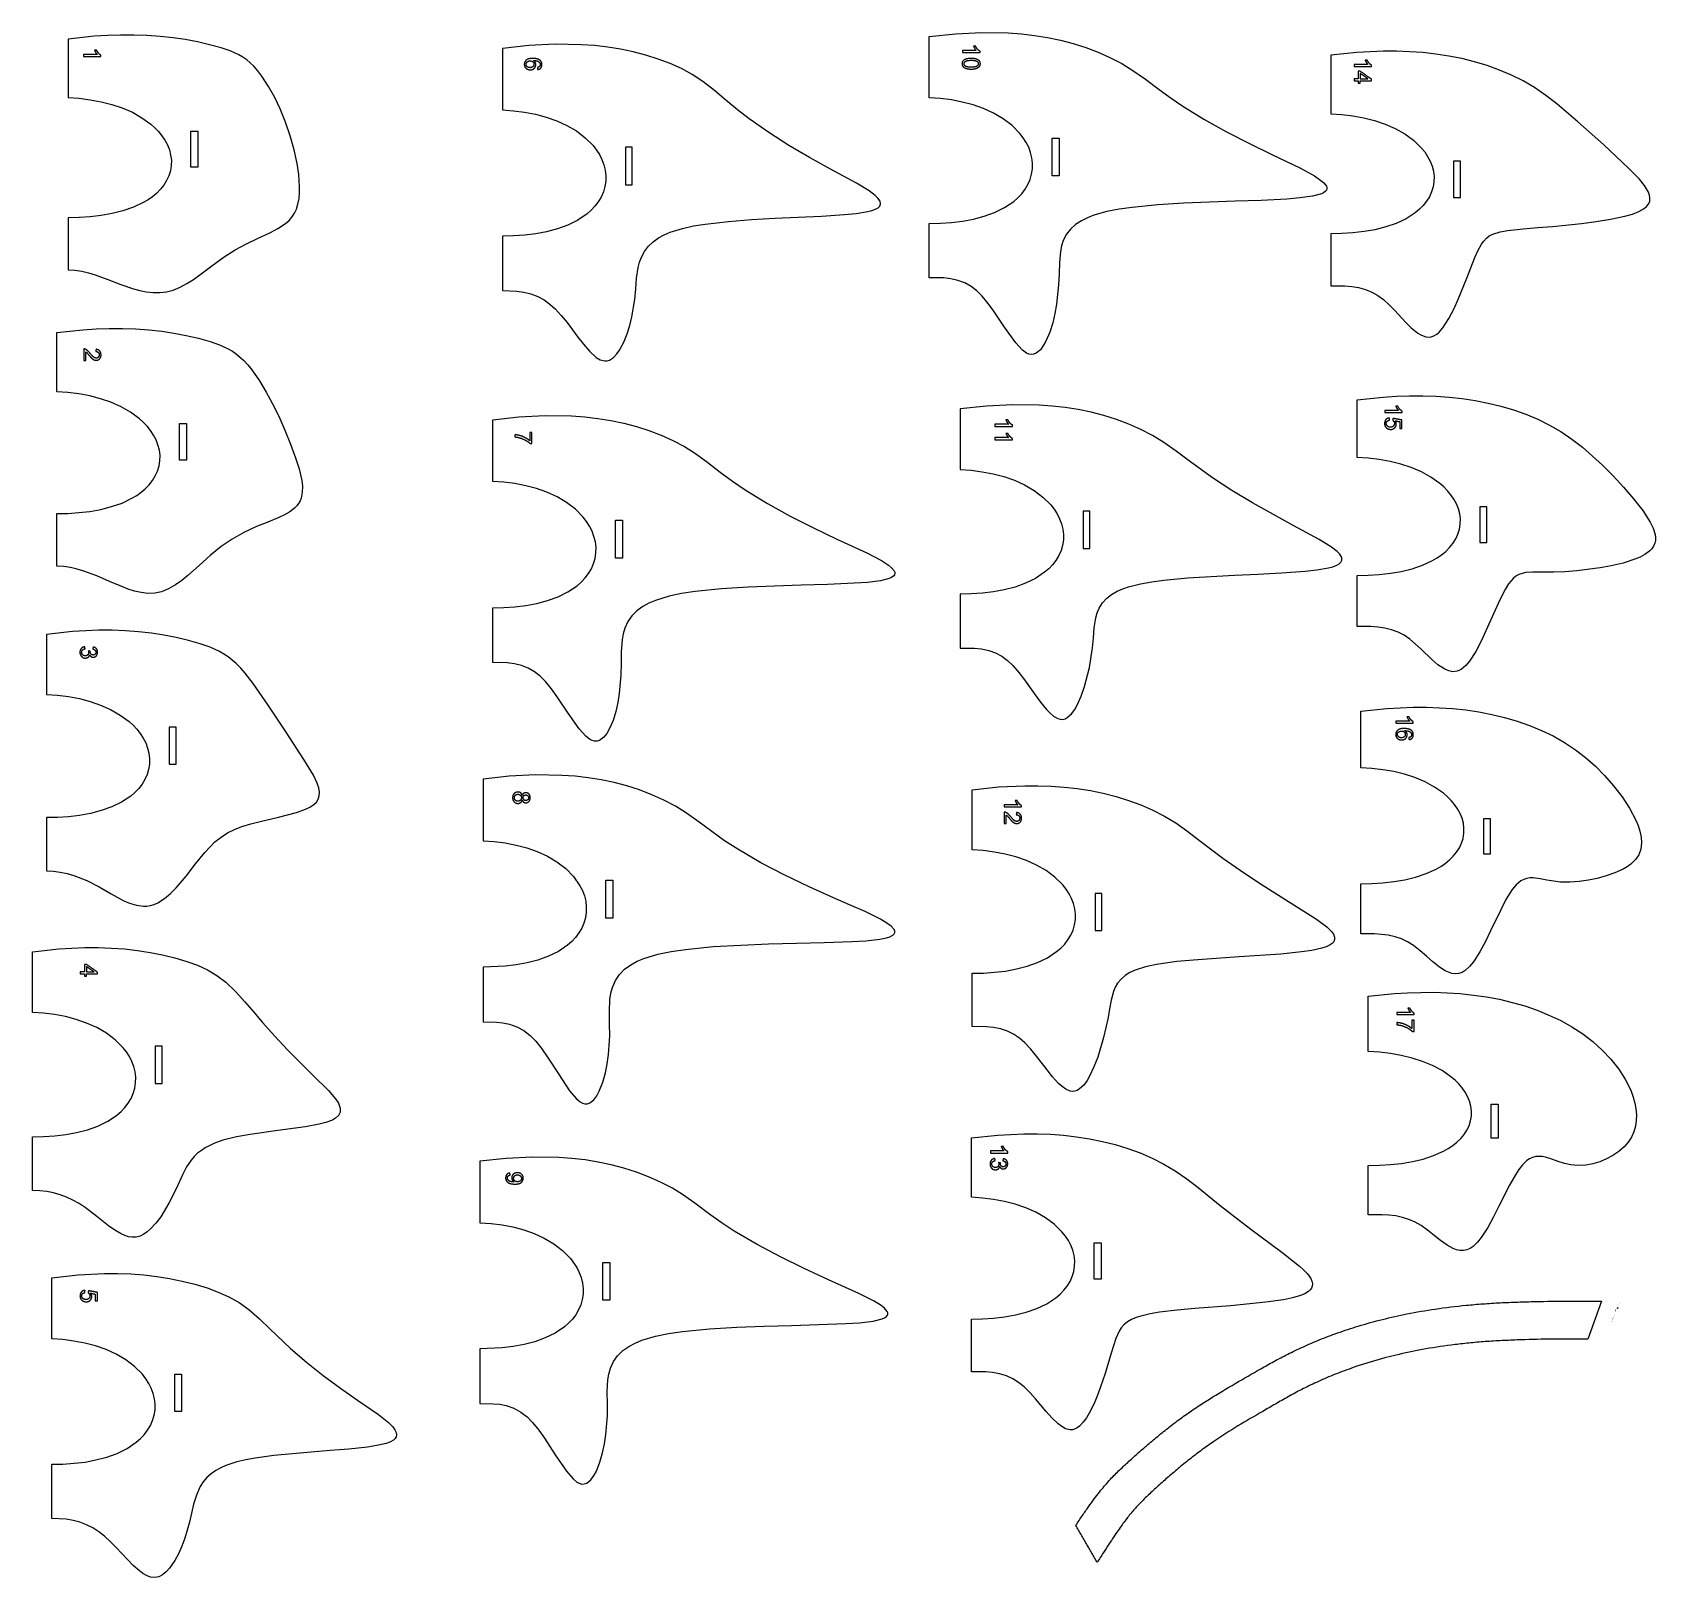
# Model space of a CAD drawing. Header units: millimetres. Extents: x -748 to -513, y -126 to 98.
import ezdxf

# ---------------------------------------------------------------- set-up
doc = ezdxf.new("R2010")
doc.units = ezdxf.units.MM
doc.layers.add('Default', color=18, linetype='Continuous', true_color=0x000000)
doc.layers.add('Make2D$Visible$Curves', color=18, linetype='Continuous', true_color=0x000000)

msp = doc.modelspace()

# ---------------------------------------------------------------- linework, layer by layer
at = {"layer": 'Default'}
for p, q in [((-738.56, 94.44), (-740.52, 94.44)), ((-740.52, 94.44), (-740.52, 94.13)), ((-740.52, 94.13), (-738.01, 94.13)), ((-738.01, 94.13), (-738.01, 94.33)), ((-611.55, 95.01), (-613.5, 95.01)), ((-613.5, 95.01), (-613.5, 94.7)), ((-613.5, 94.7), (-610.99, 94.7)), ((-610.99, 94.7), (-610.99, 94.9)), ((-554.98, 93.01), (-556.93, 93.01)), ((-556.93, 93.01), (-556.93, 92.7)), ((-556.93, 92.7), (-554.42, 92.7)), ((-554.42, 92.7), (-554.42, 92.9)), ((-740.51, 51.89), (-740.51, 50.24)), ((-740.51, 50.24), (-740.22, 50.24)), ((-740.22, 50.24), (-740.22, 51.47)), ((-550.55, 43.01), (-552.5, 43.01)), ((-552.5, 43.01), (-552.5, 42.7)), ((-552.5, 42.7), (-549.99, 42.7)), ((-549.99, 42.7), (-549.99, 42.9)), ((-606.88, 41.01), (-608.83, 41.01)), ((-608.83, 41.01), (-608.83, 40.7)), ((-608.83, 40.7), (-606.32, 40.7)), ((-606.32, 40.7), (-606.32, 40.9)), ((-675.75, 39.83), (-676.04, 39.83)), ((-676.04, 39.83), (-676.04, 38.61)), ((-675.99, 38.22), (-675.75, 38.22)), ((-675.75, 38.22), (-675.75, 39.83)), ((-606.88, 39.07), (-608.83, 39.07)), ((-608.83, 39.07), (-608.83, 38.76)), ((-608.83, 38.76), (-606.32, 38.76)), ((-606.32, 38.76), (-606.32, 38.96)), ((-548.93, -1.88), (-550.89, -1.88)), ((-550.89, -1.88), (-550.89, -2.19)), ((-550.89, -2.19), (-548.38, -2.19)), ((-548.38, -2.19), (-548.38, -1.99)), ((-605.55, -13.99), (-607.5, -13.99)), ((-607.5, -13.99), (-607.5, -14.3)), ((-607.5, -14.3), (-604.99, -14.3)), ((-607.5, -15.05), (-607.5, -16.7)), ((-607.21, -16.7), (-607.21, -15.47)), ((-604.99, -14.3), (-604.99, -14.1)), ((-607.5, -16.7), (-607.21, -16.7)), ((-548.79, -43.99), (-550.75, -43.99)), ((-550.75, -43.99), (-550.75, -44.3)), ((-550.75, -44.3), (-548.24, -44.3)), ((-548.24, -44.3), (-548.24, -44.1)), ((-548.28, -45.11), (-548.58, -45.11)), ((-548.58, -45.11), (-548.58, -46.33)), ((-548.52, -46.72), (-548.28, -46.72)), ((-548.28, -46.72), (-548.28, -45.11)), ((-607.55, -63.99), (-609.5, -63.99)), ((-609.5, -63.99), (-609.5, -64.3)), ((-609.5, -64.3), (-606.99, -64.3)), ((-606.99, -64.3), (-606.99, -64.1))]:
    msp.add_line(p, q, dxfattribs=at)
for points in [[(-727.98, 77.64, 16.41), (-728.2, 76.91, 16.16), (-728.52, 76.21, 15.93), (-728.93, 75.55, 15.72), (-729.41, 74.95, 15.52), (-729.96, 74.39, 15.33), (-730.57, 73.89, 15.17), (-731.21, 73.44, 15.02), (-731.89, 73.03, 14.88), (-733.33, 72.35, 14.66), (-734.84, 71.83, 14.48), (-736.39, 71.44, 14.36), (-737.97, 71.16, 14.26), (-739.56, 70.98, 14.2), (-741.16, 70.88, 14.17), (-742.77, 70.84, 14.16), (-742.77, 63.34, 11.67), (-741.77, 63.29, 11.66), (-740.78, 63.13, 11.6), (-739.81, 62.89, 11.53), (-738.86, 62.6, 11.43), (-737, 61.93, 11.21), (-735.15, 61.22, 10.97), (-733.33, 60.59, 10.76), (-732.4, 60.34, 10.68), (-731.46, 60.14, 10.62), (-730.48, 60.03, 10.58), (-729.51, 60.02, 10.58), (-728.55, 60.13, 10.61), (-727.6, 60.37, 10.69), (-726.58, 60.79, 10.83), (-725.58, 61.33, 11.01), (-724.63, 61.94, 11.21), (-723.74, 62.58, 11.42), (-721.98, 63.91, 11.86), (-720.2, 65.21, 12.29), (-718.63, 66.19, 12.62), (-716.98, 67.07, 12.91), (-715.3, 67.87, 13.17), (-713.61, 68.67, 13.44), (-712.43, 69.28, 13.64), (-711.34, 70.02, 13.88), (-710.84, 70.46, 14.03), (-710.41, 70.95, 14.19), (-710.06, 71.49, 14.37), (-709.78, 72.08, 14.57), (-709.54, 72.83, 14.82), (-709.39, 73.64, 15.08), (-709.31, 74.49, 15.36), (-709.3, 75.36, 15.65), (-709.41, 77.08, 16.22), (-709.65, 78.66, 16.74), (-710.09, 80.66, 17.41), (-710.66, 82.67, 18.07), (-711.35, 84.66, 18.73), (-712.13, 86.56, 19.36), (-712.91, 88.2, 19.9), (-713.78, 89.79, 20.43), (-714.78, 91.32, 20.93), (-715.34, 92.06, 21.18), (-715.94, 92.74, 21.4), (-716.43, 93.22, 21.56), (-716.94, 93.65, 21.7), (-717.49, 94.04, 21.83), (-718.08, 94.39, 21.95), (-719.33, 94.95, 22.14), (-720.63, 95.38, 22.28), (-722.31, 95.85, 22.43), (-724.07, 96.25, 22.56), (-725.85, 96.58, 22.67), (-727.58, 96.84, 22.76), (-729.47, 97.05, 22.83), (-731.37, 97.18, 22.87), (-733.27, 97.24, 22.9), (-735.18, 97.24, 22.9), (-737.08, 97.18, 22.87), (-738.98, 97.06, 22.83), (-742.77, 96.66, 22.7), (-742.77, 88.2, 19.9), (-741.17, 88.1, 19.87), (-739.57, 87.9, 19.8), (-738, 87.61, 19.71), (-736.45, 87.22, 19.58), (-734.93, 86.71, 19.41), (-733.47, 86.08, 19.2), (-732.09, 85.3, 18.94), (-730.82, 84.38, 18.64), (-730.23, 83.85, 18.46), (-729.69, 83.29, 18.28), (-729.2, 82.69, 18.08), (-728.77, 82.04, 17.86), (-728.41, 81.36, 17.64), (-728.13, 80.65, 17.4), (-727.94, 79.91, 17.16), (-727.84, 79.15, 16.91), (-727.86, 78.39, 16.66)], [(-583.53, 88.2, 26.99), (-581.69, 86.96, 27.14), (-578.65, 85.1, 27.38), (-575.36, 83.27, 27.6), (-572.03, 81.55, 27.82), (-568.82, 79.98, 28.02), (-564.7, 78, 28.26), (-562.68, 76.9, 28.4), (-561.73, 76.25, 28.48), (-561.29, 75.87, 28.53), (-560.95, 75.4, 28.59), (-560.88, 75.21, 28.61), (-560.88, 75.03, 28.63), (-560.93, 74.85, 28.66), (-561.05, 74.68, 28.68), (-561.34, 74.46, 28.71), (-561.67, 74.3, 28.73), (-562.95, 73.95, 28.77), (-564.8, 73.7, 28.8), (-566.66, 73.55, 28.82), (-570.38, 73.36, 28.84), (-574.11, 73.23, 28.86), (-577.83, 73.1, 28.88), (-581.56, 72.93, 28.9), (-585.28, 72.7, 28.93), (-588.99, 72.34, 28.97), (-590.89, 72.08, 29), (-592.67, 71.73, 29.05), (-594.55, 71.2, 29.11), (-595.47, 70.85, 29.16), (-596.34, 70.41, 29.21), (-597.18, 69.86, 29.28), (-597.91, 69.21, 29.36), (-598.5, 68.45, 29.46), (-598.96, 67.55, 29.57), (-599.21, 66.78, 29.67), (-599.38, 65.98, 29.77), (-599.53, 64.36, 29.97), (-599.57, 62.75, 30.17), (-599.63, 61.13, 30.37), (-599.92, 58.38, 30.72), (-600.18, 57, 30.89), (-600.49, 55.67, 31.05), (-600.92, 54.32, 31.22), (-601.47, 53, 31.39), (-601.8, 52.41, 31.46), (-602.27, 51.77, 31.54), (-602.87, 51.26, 31.6), (-603.21, 51.12, 31.62), (-603.58, 51.08, 31.63), (-603.93, 51.15, 31.62), (-604.27, 51.29, 31.6), (-604.86, 51.72, 31.55), (-605.83, 52.76, 31.42), (-607.46, 55.04, 31.13), (-609, 57.34, 30.85), (-609.82, 58.46, 30.7), (-610.7, 59.53, 30.57), (-611.46, 60.27, 30.48), (-612.28, 60.9, 30.4), (-613.18, 61.42, 30.34), (-614.18, 61.8, 30.29), (-615.2, 62.03, 30.26), (-616.23, 62.15, 30.24), (-618.32, 62.18, 30.24), (-618.32, 70.03, 29.26), (-616.71, 70.06, 29.26), (-615.11, 70.17, 29.24), (-613.52, 70.36, 29.22), (-611.94, 70.65, 29.18), (-610.39, 71.06, 29.13), (-608.88, 71.6, 29.06), (-607.44, 72.31, 28.97), (-606.12, 73.21, 28.86), (-605.51, 73.73, 28.8), (-604.96, 74.31, 28.72), (-604.48, 74.95, 28.64), (-604.07, 75.63, 28.56), (-603.75, 76.36, 28.47), (-603.53, 77.13, 28.37), (-603.41, 77.92, 28.27), (-603.39, 78.71, 28.17), (-603.49, 79.5, 28.08), (-603.68, 80.27, 27.98), (-603.96, 81.02, 27.89), (-604.32, 81.73, 27.8), (-604.75, 82.4, 27.71), (-605.24, 83.03, 27.63), (-606.37, 84.17, 27.49), (-607.64, 85.13, 27.37), (-609.02, 85.94, 27.27), (-610.48, 86.61, 27.19), (-612, 87.14, 27.12), (-613.55, 87.55, 27.07), (-615.12, 87.86, 27.03), (-616.72, 88.06, 27.01), (-618.32, 88.17, 26.99), (-618.32, 97.01, 25.89), (-614.53, 97.43, 25.84), (-610.73, 97.62, 25.81), (-606.92, 97.55, 25.82), (-605.02, 97.41, 25.84), (-603.13, 97.19, 25.86), (-601.24, 96.89, 25.9), (-599.38, 96.51, 25.95), (-597.54, 96.03, 26.01), (-595.72, 95.46, 26.08), (-593.94, 94.79, 26.17), (-592.21, 94.01, 26.26), (-590.52, 93.13, 26.37), (-588.9, 92.13, 26.5), (-587.09, 90.85, 26.66), (-585.32, 89.51, 26.82)], [(-647.71, 87.82, 28.54), (-649.36, 89.22, 28.66), (-651.05, 90.55, 28.77), (-652.57, 91.55, 28.85), (-654.14, 92.41, 28.92), (-655.78, 93.15, 28.98), (-657.48, 93.78, 29.04), (-659.27, 94.34, 29.08), (-661.09, 94.81, 29.12), (-662.94, 95.19, 29.15), (-664.79, 95.49, 29.18), (-666.69, 95.71, 29.2), (-668.59, 95.85, 29.21), (-672.39, 95.91, 29.21), (-676.2, 95.72, 29.2), (-679.99, 95.31, 29.16), (-679.99, 93.09, 28.98), (-679.99, 90.86, 28.79), (-679.99, 88.64, 28.61), (-679.99, 86.42, 28.42), (-678.38, 86.31, 28.41), (-676.79, 86.11, 28.4), (-675.22, 85.81, 28.37), (-673.66, 85.39, 28.34), (-672.15, 84.86, 28.29), (-670.69, 84.19, 28.24), (-669.31, 83.38, 28.17), (-668.04, 82.41, 28.09), (-666.91, 81.27, 27.99), (-666.42, 80.63, 27.94), (-665.99, 79.96, 27.89), (-665.63, 79.24, 27.83), (-665.35, 78.5, 27.76), (-665.16, 77.72, 27.7), (-665.06, 76.92, 27.63), (-665.08, 76.13, 27.57), (-665.2, 75.34, 27.5), (-665.42, 74.57, 27.44), (-665.74, 73.83, 27.38), (-666.15, 73.15, 27.32), (-666.63, 72.51, 27.27), (-667.18, 71.93, 27.22), (-667.78, 71.4, 27.17), (-669.11, 70.5, 27.1), (-670.55, 69.79, 27.04), (-672.05, 69.24, 26.99), (-673.61, 68.83, 26.96), (-675.18, 68.54, 26.93), (-676.78, 68.34, 26.92), (-678.38, 68.24, 26.91), (-679.99, 68.2, 26.91), (-679.99, 66.23, 26.74), (-679.99, 64.27, 26.58), (-679.99, 62.3, 26.42), (-679.99, 60.33, 26.25), (-677.91, 60.25, 26.24), (-676.89, 60.11, 26.23), (-675.88, 59.85, 26.21), (-674.9, 59.47, 26.18), (-673.99, 58.97, 26.14), (-673.15, 58.36, 26.09), (-672.37, 57.66, 26.03), (-671.49, 56.7, 25.95), (-670.67, 55.69, 25.86), (-669.1, 53.61, 25.69), (-668.29, 52.57, 25.61), (-667.42, 51.57, 25.52), (-666.44, 50.67, 25.45), (-665.86, 50.32, 25.42), (-665.2, 50.15, 25.4), (-664.85, 50.17, 25.41), (-664.53, 50.28, 25.41), (-663.94, 50.65, 25.45), (-663.45, 51.17, 25.49), (-663.08, 51.7, 25.53), (-662.46, 52.86, 25.63), (-661.98, 54.09, 25.73), (-661.61, 55.29, 25.83), (-661.3, 56.54, 25.94), (-660.88, 59.05, 26.14), (-660.74, 60.59, 26.27), (-660.61, 62.13, 26.4), (-660.38, 63.66, 26.53), (-660.18, 64.41, 26.59), (-659.92, 65.14, 26.65), (-659.47, 65.99, 26.72), (-658.91, 66.73, 26.78), (-658.24, 67.37, 26.84), (-657.46, 67.93, 26.88), (-656.64, 68.38, 26.92), (-655.78, 68.75, 26.95), (-654, 69.31, 27), (-652.39, 69.66, 27.03), (-650.69, 69.94, 27.05), (-647.34, 70.32, 27.08), (-643.99, 70.58, 27.1), (-640.62, 70.77, 27.12), (-637.26, 70.92, 27.13), (-633.9, 71.09, 27.15), (-630.55, 71.3, 27.16), (-628.87, 71.47, 27.18), (-627.21, 71.74, 27.2), (-626.6, 71.89, 27.21), (-626.02, 72.12, 27.23), (-625.72, 72.3, 27.25), (-625.48, 72.54, 27.27), (-625.37, 72.85, 27.29), (-625.44, 73.23, 27.33), (-625.74, 73.68, 27.36), (-626.13, 74.06, 27.39), (-626.99, 74.72, 27.45), (-628.83, 75.84, 27.54), (-632.6, 77.86, 27.71), (-635.62, 79.53, 27.85), (-638.6, 81.29, 28), (-641.51, 83.14, 28.15), (-644.34, 85.12, 28.32), (-646.05, 86.44, 28.43)], [(-529.23, 88.52, 18.3), (-530.89, 89.66, 17.92), (-532.51, 90.61, 17.61), (-534.19, 91.45, 17.33), (-535.93, 92.19, 17.08), (-537.71, 92.83, 16.86), (-539.53, 93.38, 16.68), (-541.37, 93.84, 16.53), (-543.23, 94.21, 16.41), (-545.11, 94.49, 16.31), (-547.01, 94.7, 16.24), (-548.91, 94.84, 16.2), (-550.81, 94.9, 16.18), (-552.71, 94.9, 16.18), (-556.52, 94.72, 16.24), (-560.31, 94.32, 16.37), (-560.31, 85.87, 19.19), (-558.7, 85.76, 19.22), (-557.11, 85.57, 19.29), (-555.53, 85.28, 19.38), (-553.98, 84.88, 19.51), (-552.47, 84.38, 19.68), (-551.01, 83.74, 19.9), (-549.63, 82.97, 20.15), (-548.36, 82.04, 20.46), (-547.23, 80.96, 20.82), (-546.74, 80.35, 21.02), (-546.31, 79.71, 21.24), (-545.95, 79.03, 21.46), (-545.67, 78.32, 21.7), (-545.48, 77.58, 21.95), (-545.38, 76.82, 22.2), (-545.4, 76.06, 22.45), (-545.52, 75.31, 22.7), (-545.74, 74.58, 22.95), (-546.06, 73.88, 23.18), (-546.47, 73.22, 23.4), (-546.95, 72.62, 23.6), (-547.5, 72.06, 23.79), (-548.1, 71.56, 23.95), (-549.43, 70.7, 24.24), (-550.87, 70.03, 24.47), (-552.37, 69.51, 24.64), (-553.93, 69.12, 24.77), (-555.5, 68.84, 24.86), (-557.1, 68.65, 24.92), (-558.7, 68.55, 24.96), (-560.31, 68.52, 24.97), (-560.31, 61.02, 27.47), (-558.29, 61, 27.47), (-557.28, 60.93, 27.5), (-556.28, 60.77, 27.55), (-555.29, 60.49, 27.64), (-554.37, 60.11, 27.77), (-553.51, 59.62, 27.93), (-552.69, 59.02, 28.13), (-551.85, 58.25, 28.39), (-551.06, 57.43, 28.66), (-549.51, 55.77, 29.22), (-548.67, 54.94, 29.49), (-547.74, 54.19, 29.74), (-547.19, 53.87, 29.85), (-546.59, 53.66, 29.92), (-545.97, 53.61, 29.94), (-545.65, 53.68, 29.92), (-545.33, 53.81, 29.87), (-544.98, 54.03, 29.8), (-544.66, 54.3, 29.71), (-544.11, 54.92, 29.5), (-543.23, 56.28, 29.05), (-542.49, 57.71, 28.57), (-541.84, 59.17, 28.08), (-540.66, 62.12, 27.1), (-539.5, 65.08, 26.11), (-539.06, 66.07, 25.78), (-538.54, 67.02, 25.47), (-538.21, 67.48, 25.31), (-537.83, 67.88, 25.18), (-537.4, 68.21, 25.07), (-536.88, 68.48, 24.98), (-535.82, 68.81, 24.87), (-534.73, 69, 24.81), (-532.51, 69.24, 24.73), (-530.4, 69.42, 24.67), (-528.29, 69.6, 24.61), (-524.08, 70.02, 24.47), (-521.97, 70.28, 24.38), (-519.87, 70.62, 24.27), (-517.8, 71.06, 24.12), (-516.73, 71.36, 24.02), (-515.79, 71.73, 23.9), (-515.01, 72.18, 23.75), (-514.67, 72.48, 23.65), (-514.4, 72.83, 23.53), (-514.23, 73.26, 23.39), (-514.19, 73.69, 23.24), (-514.26, 74.13, 23.1), (-514.41, 74.55, 22.96), (-514.98, 75.52, 22.63), (-515.69, 76.41, 22.34), (-517.28, 78.03, 21.8), (-520.9, 81.42, 20.67), (-524.61, 84.71, 19.57), (-527.65, 87.3, 18.71)], [(-725.02, 78.43, 16.67), (-725.02, 79.08, 16.88), (-725.02, 79.39, 16.99), (-725.02, 80.03, 17.2), (-725.02, 80.38, 17.31), (-725.02, 80.39, 17.32), (-725.02, 80.52, 17.36), (-725.02, 80.73, 17.43), (-725.02, 81.01, 17.52), (-725.02, 81.61, 17.72), (-725.02, 82.02, 17.86), (-725.02, 82.52, 18.02), (-725.02, 82.61, 18.05), (-725.02, 83.15, 18.23), (-725.02, 83.36, 18.3), (-724.02, 83.36, 18.3), (-724.02, 83.26, 18.27), (-724.02, 82.76, 18.1), (-724.02, 82.52, 18.02), (-724.02, 82.21, 17.92), (-724.02, 81.69, 17.75), (-724.02, 81.13, 17.56), (-724.02, 80.73, 17.43), (-724.02, 80.54, 17.37), (-724.02, 80.52, 17.36), (-724.02, 80.39, 17.32), (-724.02, 80.07, 17.21), (-724.02, 79.48, 17.02), (-724.02, 79.05, 16.87), (-724.02, 78.45, 16.67), (-724.02, 78.14, 16.57), (-725.02, 78.14, 16.57)], [(-599.57, 81.89, 27.78), (-599.57, 81.21, 27.86), (-599.57, 79.6, 28.06), (-599.57, 79.47, 28.08), (-599.57, 79.41, 28.09), (-599.57, 79.23, 28.11), (-599.57, 77.19, 28.36), (-599.57, 76.9, 28.4), (-599.99, 76.9, 28.4), (-600.57, 76.9, 28.4), (-600.57, 77.21, 28.36), (-600.57, 77.78, 28.29), (-600.57, 79.23, 28.11), (-600.57, 79.41, 28.09), (-600.57, 79.47, 28.08), (-600.57, 79.6, 28.06), (-600.57, 80.77, 27.92), (-600.57, 81.5, 27.83), (-600.57, 81.84, 27.78), (-600.57, 82.14, 27.75), (-600.57, 82.34, 27.72), (-599.58, 82.34, 27.72), (-599.57, 82.34, 27.72), (-599.57, 82.14, 27.75)], [(-661.24, 80.67, 27.94), (-661.24, 80.8, 27.96), (-661.24, 81.06, 27.98), (-661.83, 81.06, 27.98), (-662.24, 81.06, 27.98), (-662.24, 80.87, 27.96), (-662.24, 80.8, 27.96), (-662.24, 80.26, 27.91), (-662.24, 80.14, 27.9), (-662.24, 79.92, 27.88), (-662.24, 79.78, 27.87), (-662.24, 79.67, 27.86), (-662.24, 79.05, 27.81), (-662.24, 78.3, 27.75), (-662.24, 76.52, 27.6), (-662.24, 75.88, 27.55), (-662.24, 75.84, 27.54), (-662.24, 75.6, 27.52), (-661.79, 75.6, 27.52), (-661.24, 75.6, 27.52), (-661.24, 75.84, 27.54), (-661.24, 76.52, 27.6), (-661.24, 78.3, 27.75), (-661.24, 79.51, 27.85), (-661.24, 79.92, 27.88), (-661.24, 80.19, 27.9), (-661.24, 80.26, 27.91)], [(-542.56, 77.6, 21.94), (-542.56, 76.38, 22.35), (-542.56, 76.19, 22.41), (-542.56, 76.12, 22.44), (-542.56, 75.95, 22.49), (-542.56, 75.7, 22.58), (-542.56, 75.25, 22.73), (-542.56, 74.99, 22.81), (-542.56, 74.75, 22.89), (-542.56, 74.45, 22.99), (-542.56, 74.01, 23.14), (-542.56, 73.91, 23.17), (-542.56, 73.79, 23.21), (-542.4, 73.79, 23.21), (-541.77, 73.79, 23.21), (-541.56, 73.79, 23.21), (-541.56, 74.01, 23.14), (-541.56, 74.01, 23.14), (-541.56, 74.45, 22.99), (-541.56, 75.06, 22.79), (-541.56, 75.95, 22.49), (-541.56, 76.12, 22.44), (-541.56, 76.19, 22.41), (-541.56, 76.38, 22.35), (-541.56, 77.6, 21.94), (-541.56, 79.01, 21.47), (-542.56, 79.01, 21.47)], [(-710.61, 38.15, 18.44), (-709.88, 36.15, 17.87), (-709.37, 34.54, 17.42), (-709, 32.89, 16.95), (-708.9, 32.05, 16.71), (-708.92, 31.19, 16.47), (-709.09, 30.34, 16.23), (-709.24, 29.94, 16.12), (-709.46, 29.56, 16.01), (-709.73, 29.21, 15.91), (-710.04, 28.9, 15.82), (-710.74, 28.36, 15.67), (-711.5, 27.92, 15.54), (-712.3, 27.53, 15.43), (-713.92, 26.86, 15.24), (-715.55, 26.21, 15.06), (-717.37, 25.36, 14.82), (-719.05, 24.41, 14.55), (-720.63, 23.32, 14.24), (-722.18, 22.07, 13.89), (-723.82, 20.6, 13.47), (-725.48, 19.13, 13.06), (-726.33, 18.45, 12.86), (-727.26, 17.79, 12.68), (-728.24, 17.22, 12.51), (-729.27, 16.81, 12.4), (-730.25, 16.61, 12.34), (-731.23, 16.57, 12.33), (-732.2, 16.68, 12.36), (-733.17, 16.9, 12.42), (-734.09, 17.19, 12.51), (-735.01, 17.54, 12.6), (-736.79, 18.3, 12.82), (-738.62, 19.08, 13.04), (-740.48, 19.77, 13.24), (-741.44, 20.06, 13.32), (-742.41, 20.29, 13.38), (-743.4, 20.44, 13.43), (-744.4, 20.49, 13.44), (-744.4, 28.09, 15.59), (-742.8, 28.13, 15.6), (-741.2, 28.23, 15.63), (-739.6, 28.42, 15.68), (-738.02, 28.7, 15.76), (-736.47, 29.1, 15.88), (-734.97, 29.62, 16.03), (-733.53, 30.31, 16.22), (-732.85, 30.72, 16.34), (-732.2, 31.18, 16.47), (-731.6, 31.69, 16.61), (-731.05, 32.25, 16.77), (-730.56, 32.87, 16.94), (-730.16, 33.53, 17.13), (-729.84, 34.24, 17.33), (-729.62, 34.98, 17.54), (-729.5, 35.74, 17.76), (-729.48, 36.52, 17.98), (-729.57, 37.28, 18.19), (-729.77, 38.03, 18.41), (-730.05, 38.76, 18.61), (-730.41, 39.44, 18.81), (-730.84, 40.1, 18.99), (-731.33, 40.71, 19.16), (-731.87, 41.28, 19.33), (-732.45, 41.81, 19.48), (-733.73, 42.75, 19.74), (-735.11, 43.53, 19.96), (-736.57, 44.18, 20.15), (-738.08, 44.69, 20.29), (-739.63, 45.09, 20.4), (-741.21, 45.38, 20.49), (-742.8, 45.58, 20.54), (-744.4, 45.69, 20.57), (-744.4, 54.26, 23), (-740.62, 54.66, 23.11), (-738.72, 54.79, 23.15), (-736.81, 54.85, 23.17), (-734.91, 54.85, 23.17), (-733, 54.79, 23.15), (-731.1, 54.65, 23.11), (-729.21, 54.44, 23.05), (-727.47, 54.17, 22.98), (-725.69, 53.83, 22.88), (-723.92, 53.42, 22.76), (-722.23, 52.95, 22.63), (-720.89, 52.49, 22.5), (-719.61, 51.91, 22.33), (-718.99, 51.55, 22.23), (-718.42, 51.15, 22.12), (-717.37, 50.22, 21.86), (-716.77, 49.57, 21.67), (-716.19, 48.85, 21.47), (-715.1, 47.28, 21.02), (-714.12, 45.64, 20.56), (-713.27, 44.07, 20.11), (-712.33, 42.15, 19.57), (-711.43, 40.16, 19.01)], [(-541.58, 27.32, 20.74), (-541.67, 28.07, 20.45), (-541.87, 28.8, 20.17), (-542.15, 29.5, 19.9), (-542.51, 30.17, 19.64), (-542.94, 30.8, 19.4), (-543.43, 31.39, 19.17), (-543.97, 31.95, 18.96), (-544.55, 32.46, 18.76), (-545.83, 33.37, 18.41), (-547.21, 34.13, 18.12), (-548.67, 34.76, 17.88), (-550.18, 35.26, 17.69), (-551.73, 35.64, 17.54), (-553.31, 35.93, 17.43), (-554.9, 36.12, 17.36), (-556.5, 36.22, 17.32), (-556.5, 44.54, 14.12), (-552.72, 44.93, 13.97), (-550.82, 45.05, 13.92), (-548.91, 45.11, 13.9), (-547.01, 45.11, 13.9), (-545.1, 45.05, 13.92), (-543.2, 44.92, 13.97), (-541.31, 44.71, 14.05), (-539.43, 44.43, 14.16), (-537.57, 44.07, 14.3), (-535.72, 43.62, 14.47), (-533.91, 43.08, 14.68), (-532.13, 42.45, 14.92), (-530.39, 41.72, 15.2), (-528.71, 40.89, 15.52), (-527.09, 39.95, 15.88), (-525.47, 38.85, 16.3), (-523.93, 37.67, 16.76), (-522.47, 36.41, 17.25), (-521.05, 35.09, 17.75), (-519.51, 33.54, 18.35), (-517.99, 31.92, 18.97), (-516.55, 30.23, 19.62), (-515.22, 28.52, 20.28), (-514.15, 26.88, 20.91), (-513.71, 26, 21.25), (-513.43, 25.07, 21.6), (-513.38, 24.64, 21.77), (-513.4, 24.21, 21.93), (-513.49, 23.8, 22.09), (-513.66, 23.39, 22.25), (-513.9, 23.02, 22.39), (-514.2, 22.7, 22.51), (-514.91, 22.17, 22.72), (-515.58, 21.81, 22.86), (-516.35, 21.49, 22.98), (-518.06, 20.95, 23.19), (-519.81, 20.54, 23.34), (-521.38, 20.25, 23.46), (-524.75, 19.82, 23.62), (-526.47, 19.69, 23.67), (-528.13, 19.62, 23.7), (-530.13, 19.62, 23.7), (-531.13, 19.63, 23.7), (-532.12, 19.56, 23.72), (-532.65, 19.46, 23.76), (-533.13, 19.29, 23.83), (-533.56, 19.04, 23.92), (-533.97, 18.71, 24.05), (-534.61, 17.95, 24.34), (-535.13, 17.12, 24.66), (-535.87, 15.65, 25.23), (-536.55, 14.15, 25.8), (-537.88, 11.15, 26.96), (-538.59, 9.65, 27.53), (-539.36, 8.19, 28.09), (-540.26, 6.78, 28.64), (-540.81, 6.13, 28.88), (-541.47, 5.58, 29.1), (-542.06, 5.32, 29.2), (-542.66, 5.25, 29.22), (-543.25, 5.36, 29.18), (-543.84, 5.6, 29.09), (-544.82, 6.24, 28.84), (-545.7, 6.99, 28.55), (-547.26, 8.5, 27.97), (-548.05, 9.25, 27.69), (-548.89, 9.95, 27.42), (-549.72, 10.51, 27.2), (-550.59, 10.96, 27.03), (-551.52, 11.31, 26.9), (-552.51, 11.55, 26.8), (-553.5, 11.69, 26.75), (-554.5, 11.76, 26.72), (-556.5, 11.78, 26.71), (-556.5, 19.16, 23.88), (-554.9, 19.19, 23.87), (-553.3, 19.29, 23.83), (-551.7, 19.47, 23.76), (-550.12, 19.74, 23.65), (-548.57, 20.13, 23.5), (-547.07, 20.64, 23.31), (-545.63, 21.31, 23.05), (-544.95, 21.7, 22.9), (-544.3, 22.15, 22.73), (-543.7, 22.64, 22.54), (-543.15, 23.19, 22.33), (-542.66, 23.78, 22.1), (-542.25, 24.43, 21.85), (-541.94, 25.12, 21.59), (-541.72, 25.84, 21.31), (-541.6, 26.58, 21.02)], [(-666.77, 24.8, 29.25), (-667.05, 25.55, 29.27), (-667.41, 26.27, 29.3), (-667.84, 26.94, 29.32), (-668.33, 27.58, 29.34), (-669.45, 28.72, 29.37), (-670.73, 29.69, 29.41), (-672.11, 30.51, 29.43), (-673.57, 31.18, 29.45), (-675.08, 31.72, 29.47), (-676.63, 32.13, 29.48), (-678.21, 32.43, 29.49), (-679.8, 32.64, 29.5), (-681.4, 32.75, 29.5), (-681.4, 34.98, 29.57), (-681.4, 37.2, 29.64), (-681.4, 39.43, 29.71), (-681.4, 41.66, 29.78), (-677.61, 42.07, 29.8), (-673.81, 42.27, 29.8), (-670, 42.2, 29.8), (-668.1, 42.06, 29.8), (-666.21, 41.84, 29.79), (-664.34, 41.54, 29.78), (-662.48, 41.15, 29.77), (-660.64, 40.68, 29.75), (-658.83, 40.1, 29.74), (-657.07, 39.44, 29.71), (-655.37, 38.67, 29.69), (-653.71, 37.78, 29.66), (-652.12, 36.78, 29.63), (-650.33, 35.46, 29.59), (-648.56, 34.1, 29.54), (-646.78, 32.77, 29.5), (-644.94, 31.51, 29.46), (-641.72, 29.55, 29.4), (-638.42, 27.73, 29.34), (-635.06, 26.02, 29.29), (-631.66, 24.4, 29.24), (-627.35, 22.41, 29.17), (-625.24, 21.3, 29.14), (-624.22, 20.66, 29.12), (-623.76, 20.28, 29.11), (-623.38, 19.81, 29.09), (-623.3, 19.61, 29.09), (-623.29, 19.43, 29.08), (-623.34, 19.25, 29.07), (-623.46, 19.08, 29.07), (-623.76, 18.86, 29.06), (-624.1, 18.71, 29.06), (-625.37, 18.39, 29.05), (-627.27, 18.15, 29.04), (-629.18, 18.02, 29.04), (-633.01, 17.86, 29.03), (-636.85, 17.74, 29.03), (-640.68, 17.62, 29.02), (-644.51, 17.46, 29.02), (-648.34, 17.21, 29.01), (-652.16, 16.82, 29), (-654.11, 16.53, 28.99), (-655.93, 16.15, 28.98), (-657.89, 15.55, 28.96), (-658.83, 15.14, 28.94), (-659.72, 14.66, 28.93), (-660.58, 14.04, 28.91), (-661.3, 13.32, 28.89), (-661.88, 12.49, 28.86), (-662.32, 11.52, 28.83), (-662.56, 10.71, 28.8), (-662.71, 9.86, 28.78), (-662.83, 8.16, 28.72), (-662.85, 6.46, 28.67), (-662.87, 4.76, 28.62), (-663.11, 2.12, 28.53), (-663.33, 0.8, 28.49), (-663.62, -0.48, 28.45), (-664.02, -1.79, 28.41), (-664.56, -3.05, 28.37), (-664.92, -3.67, 28.35), (-665.37, -4.23, 28.33), (-665.96, -4.67, 28.32), (-666.3, -4.79, 28.31), (-666.68, -4.8, 28.31), (-667.03, -4.7, 28.32), (-667.36, -4.53, 28.32), (-667.93, -4.09, 28.33), (-668.89, -3.03, 28.37), (-670.52, -0.72, 28.44), (-672.08, 1.61, 28.52), (-672.9, 2.75, 28.55), (-673.79, 3.83, 28.59), (-674.55, 4.58, 28.61), (-675.37, 5.22, 28.63), (-676.27, 5.75, 28.65), (-677.26, 6.15, 28.66), (-678.28, 6.4, 28.67), (-679.31, 6.53, 28.67), (-681.4, 6.58, 28.67), (-681.4, 8.55, 28.74), (-681.4, 10.53, 28.8), (-681.4, 12.5, 28.86), (-681.4, 14.48, 28.92), (-679.8, 14.51, 28.92), (-678.19, 14.62, 28.93), (-676.6, 14.81, 28.93), (-675.02, 15.1, 28.94), (-673.47, 15.52, 28.96), (-671.96, 16.07, 28.97), (-670.53, 16.78, 29), (-669.2, 17.68, 29.02), (-668.6, 18.21, 29.04), (-668.05, 18.79, 29.06), (-667.56, 19.43, 29.08), (-667.15, 20.12, 29.1), (-666.84, 20.86, 29.13), (-666.62, 21.63, 29.15), (-666.49, 22.42, 29.18), (-666.48, 23.22, 29.2), (-666.57, 24.02, 29.23)], [(-599.03, 25.86, 26.74), (-598.94, 25.07, 26.88), (-598.95, 24.28, 27.02), (-599.07, 23.5, 27.15), (-599.29, 22.74, 27.29), (-599.61, 22.02, 27.42), (-600.02, 21.34, 27.54), (-600.5, 20.71, 27.65), (-601.05, 20.13, 27.75), (-601.66, 19.61, 27.84), (-602.98, 18.72, 28), (-604.42, 18.02, 28.13), (-605.93, 17.48, 28.22), (-607.48, 17.07, 28.29), (-609.06, 16.78, 28.35), (-610.65, 16.59, 28.38), (-612.25, 16.49, 28.4), (-613.86, 16.45, 28.4), (-613.86, 8.67, 29.78), (-611.79, 8.64, 29.79), (-610.76, 8.53, 29.81), (-609.74, 8.32, 29.85), (-608.75, 7.96, 29.91), (-607.84, 7.47, 30), (-607.01, 6.86, 30.1), (-606.25, 6.15, 30.23), (-605.37, 5.15, 30.41), (-604.56, 4.09, 30.6), (-603.02, 1.93, 30.98), (-602.23, 0.84, 31.17), (-601.37, -0.21, 31.36), (-600.9, -0.71, 31.45), (-600.37, -1.16, 31.53), (-599.77, -1.52, 31.59), (-599.43, -1.62, 31.61), (-599.07, -1.64, 31.61), (-598.71, -1.56, 31.6), (-598.38, -1.39, 31.57), (-597.79, -0.86, 31.47), (-597.31, -0.21, 31.36), (-596.97, 0.39, 31.25), (-596.37, 1.73, 31.02), (-595.89, 3.1, 30.77), (-595.19, 5.86, 30.28), (-594.75, 8.68, 29.78), (-594.61, 10.13, 29.52), (-594.48, 11.59, 29.27), (-594.25, 13.05, 29.01), (-594.05, 13.76, 28.88), (-593.77, 14.44, 28.76), (-593.28, 15.22, 28.62), (-592.68, 15.87, 28.51), (-591.98, 16.41, 28.41), (-591.18, 16.87, 28.33), (-590.37, 17.22, 28.27), (-589.52, 17.52, 28.22), (-587.78, 17.96, 28.14), (-586.15, 18.25, 28.09), (-584.42, 18.48, 28.04), (-581.03, 18.8, 27.99), (-574.23, 19.2, 27.92), (-570.83, 19.36, 27.89), (-567.43, 19.53, 27.86), (-564.03, 19.77, 27.81), (-562.34, 19.96, 27.78), (-560.66, 20.24, 27.73), (-560.02, 20.4, 27.7), (-559.41, 20.64, 27.66), (-559.1, 20.82, 27.63), (-558.84, 21.06, 27.59), (-558.7, 21.37, 27.53), (-558.73, 21.76, 27.46), (-559, 22.21, 27.38), (-559.37, 22.6, 27.31), (-560.2, 23.25, 27.2), (-561.98, 24.36, 27), (-565.65, 26.33, 26.65), (-571.63, 29.64, 26.06), (-574.62, 31.44, 25.75), (-577.42, 33.26, 25.42), (-580.93, 35.82, 24.97), (-582.67, 37.13, 24.74), (-584.44, 38.39, 24.51), (-586.06, 39.38, 24.34), (-587.75, 40.25, 24.18), (-589.48, 41.02, 24.05), (-591.26, 41.69, 23.93), (-593.08, 42.26, 23.83), (-594.92, 42.73, 23.74), (-596.79, 43.12, 23.67), (-598.67, 43.41, 23.62), (-600.56, 43.63, 23.58), (-602.46, 43.77, 23.56), (-606.27, 43.83, 23.55), (-610.07, 43.64, 23.58), (-613.86, 43.23, 23.65), (-613.86, 34.46, 25.21), (-612.26, 34.35, 25.23), (-610.66, 34.15, 25.27), (-609.09, 33.85, 25.32), (-607.54, 33.44, 25.39), (-606.02, 32.91, 25.48), (-604.57, 32.25, 25.6), (-603.18, 31.45, 25.74), (-601.91, 30.49, 25.91), (-600.78, 29.36, 26.11), (-600.29, 28.74, 26.23), (-599.86, 28.07, 26.34), (-599.5, 27.36, 26.47), (-599.22, 26.62, 26.6)], [(-725.65, 38.43, 18.52), (-725.65, 37.91, 18.37), (-725.65, 37.49, 18.25), (-725.65, 37.46, 18.24), (-725.65, 36.85, 18.07), (-725.65, 36.44, 17.96), (-725.65, 36.28, 17.91), (-725.65, 35.95, 17.82), (-725.65, 35.83, 17.78), (-726.65, 35.83, 17.78), (-726.65, 36.28, 17.91), (-726.65, 36.46, 17.96), (-726.65, 36.76, 18.05), (-726.65, 37.42, 18.23), (-726.65, 37.49, 18.25), (-726.65, 37.75, 18.33), (-726.65, 38.39, 18.51), (-726.65, 38.43, 18.52), (-726.65, 39.01, 18.68), (-726.65, 39.18, 18.73), (-726.65, 39.41, 18.8), (-726.65, 39.64, 18.86), (-726.65, 40.01, 18.97), (-726.65, 40.41, 19.08), (-726.65, 40.56, 19.12), (-726.65, 41.04, 19.26), (-726.65, 41.1, 19.28), (-726.39, 41.1, 19.28), (-725.65, 41.1, 19.28), (-725.65, 40.67, 19.15), (-725.65, 40.41, 19.08), (-725.65, 40.16, 19.01), (-725.65, 39.64, 18.86), (-725.65, 39.6, 18.85), (-725.65, 39.18, 18.73), (-725.65, 39.09, 18.71), (-725.65, 38.51, 18.54)], [(-596.11, 26.96, 26.54), (-596.11, 26.26, 26.66), (-596.11, 25.7, 26.76), (-596.11, 25.54, 26.79), (-596.11, 24.08, 27.05), (-596.11, 24.05, 27.06), (-596.11, 23.5, 27.15), (-596.11, 23.41, 27.17), (-596.11, 23.15, 27.22), (-596.11, 23.03, 27.24), (-595.81, 23.03, 27.24), (-595.11, 23.03, 27.24), (-595.11, 23.11, 27.22), (-595.11, 23.5, 27.15), (-595.11, 23.73, 27.11), (-595.11, 24.05, 27.06), (-595.11, 25.7, 26.76), (-595.11, 25.71, 26.76), (-595.11, 26.4, 26.64), (-595.11, 27.07, 26.52), (-595.11, 27.35, 26.47), (-595.11, 27.43, 26.46), (-595.11, 28.08, 26.34), (-595.11, 28.36, 26.29), (-595.11, 28.43, 26.28), (-596.11, 28.43, 26.28), (-596.11, 28.36, 26.29), (-596.11, 27.92, 26.37), (-596.11, 27.35, 26.47), (-596.11, 27.23, 26.49)], [(-538.75, 24.47, 21.83), (-538.75, 24.31, 21.89), (-538.75, 23.94, 22.04), (-538.28, 23.94, 22.04), (-538.03, 23.94, 22.04), (-537.75, 23.94, 22.04), (-537.75, 24.18, 21.94), (-537.75, 24.51, 21.82), (-537.75, 24.93, 21.66), (-537.75, 25.21, 21.55), (-537.75, 25.68, 21.37), (-537.75, 25.89, 21.29), (-537.75, 26.02, 21.24), (-537.75, 26.49, 21.06), (-537.75, 28.21, 20.4), (-537.75, 28.7, 20.21), (-537.75, 29.07, 20.07), (-538.75, 29.07, 20.07), (-538.75, 28.7, 20.21), (-538.75, 28.21, 20.4), (-538.75, 26.49, 21.06), (-538.75, 26.02, 21.24), (-538.75, 25.89, 21.29), (-538.75, 25.73, 21.35), (-538.75, 25.68, 21.37), (-538.75, 25.24, 21.54), (-538.75, 25.21, 21.55), (-538.75, 25, 21.63)], [(-663.65, 25.31, 29.27), (-663.65, 26.04, 29.29), (-663.65, 26.06, 29.29), (-663.65, 26.35, 29.3), (-663.65, 26.39, 29.3), (-663.65, 26.77, 29.31), (-663.65, 27.12, 29.32), (-663.65, 27.13, 29.32), (-663.63, 27.13, 29.32), (-662.65, 27.13, 29.32), (-662.65, 26.9, 29.32), (-662.65, 26.77, 29.31), (-662.65, 26.44, 29.3), (-662.65, 26.35, 29.3), (-662.65, 26.06, 29.29), (-662.65, 25.75, 29.28), (-662.65, 24.38, 29.24), (-662.65, 22.84, 29.19), (-662.65, 22.22, 29.17), (-662.65, 22.06, 29.16), (-662.65, 21.66, 29.15), (-662.65, 21.65, 29.15), (-663.58, 21.65, 29.15), (-663.65, 21.65, 29.15), (-663.65, 21.69, 29.15), (-663.65, 22.22, 29.17), (-663.65, 22.26, 29.17), (-663.65, 22.56, 29.18), (-663.65, 22.84, 29.19), (-663.65, 24.38, 29.24)], [(-731.55, -5.05, 20.58), (-731.27, -5.78, 20.41), (-731.07, -6.54, 20.23), (-730.98, -7.32, 20.05), (-731, -8.1, 19.87), (-731.12, -8.87, 19.69), (-731.34, -9.62, 19.51), (-731.65, -10.34, 19.34), (-732.06, -11.01, 19.19), (-732.55, -11.63, 19.04), (-733.1, -12.2, 18.91), (-733.7, -12.72, 18.79), (-734.35, -13.18, 18.68), (-735.03, -13.6, 18.58), (-736.46, -14.29, 18.42), (-737.97, -14.83, 18.29), (-739.52, -15.23, 18.2), (-741.1, -15.51, 18.13), (-742.7, -15.7, 18.09), (-744.3, -15.81, 18.06), (-745.9, -15.84, 18.05), (-745.9, -23.53, 16.25), (-744.89, -23.58, 16.24), (-743.9, -23.71, 16.21), (-742.91, -23.92, 16.16), (-741.95, -24.21, 16.09), (-740.07, -24.94, 15.92), (-738.29, -25.83, 15.71), (-736.56, -26.83, 15.48), (-734.8, -27.79, 15.25), (-733.87, -28.21, 15.16), (-732.89, -28.51, 15.08), (-731.87, -28.65, 15.05), (-731.36, -28.63, 15.06), (-730.84, -28.55, 15.08), (-730.3, -28.38, 15.12), (-729.77, -28.13, 15.17), (-728.81, -27.51, 15.32), (-727.95, -26.78, 15.49), (-727.15, -25.98, 15.68), (-725.7, -24.28, 16.08), (-724.33, -22.52, 16.49), (-723.01, -20.87, 16.88), (-722.3, -20.09, 17.06), (-721.54, -19.35, 17.23), (-720.65, -18.64, 17.4), (-719.71, -18.05, 17.54), (-718.71, -17.55, 17.65), (-717.65, -17.13, 17.75), (-716.35, -16.72, 17.85), (-715.03, -16.38, 17.93), (-712.38, -15.77, 18.07), (-709.74, -15.09, 18.23), (-708.45, -14.62, 18.34), (-707.81, -14.31, 18.41), (-707.26, -13.95, 18.5), (-706.89, -13.58, 18.58), (-706.63, -13.16, 18.68), (-706.49, -12.69, 18.79), (-706.45, -12.17, 18.91), (-706.55, -11.53, 19.06), (-706.75, -10.88, 19.22), (-707.32, -9.68, 19.5), (-708.71, -7.42, 20.03), (-711.26, -3.5, 20.94), (-713.84, 0.4, 21.86), (-716, 3.53, 22.59), (-717.17, 5.04, 22.95), (-717.81, 5.77, 23.12), (-718.47, 6.44, 23.27), (-719.65, 7.41, 23.5), (-720.89, 8.16, 23.68), (-722.22, 8.77, 23.82), (-723.66, 9.28, 23.94), (-725.37, 9.77, 24.06), (-727.15, 10.2, 24.15), (-728.95, 10.55, 24.24), (-730.71, 10.82, 24.3), (-732.6, 11.03, 24.35), (-734.5, 11.17, 24.38), (-736.41, 11.24, 24.4), (-738.31, 11.24, 24.4), (-740.22, 11.17, 24.38), (-742.12, 11.05, 24.35), (-745.9, 10.64, 24.26), (-745.9, 1.96, 22.23), (-744.3, 1.85, 22.2), (-742.71, 1.66, 22.15), (-741.13, 1.36, 22.08), (-739.58, 0.96, 21.99), (-738.07, 0.43, 21.87), (-736.61, -0.22, 21.71), (-735.23, -1.01, 21.53), (-733.95, -1.96, 21.31), (-733.37, -2.5, 21.18), (-732.83, -3.07, 21.05), (-732.34, -3.69, 20.9), (-731.91, -4.35, 20.75)], [(-541.19, -18.83, 20.15), (-541.07, -18.1, 19.83), (-541.06, -17.36, 19.51), (-541.15, -16.63, 19.19), (-541.34, -15.92, 18.88), (-541.62, -15.23, 18.58), (-541.98, -14.57, 18.3), (-542.41, -13.95, 18.03), (-542.9, -13.37, 17.77), (-543.44, -12.82, 17.54), (-544.03, -12.32, 17.32), (-545.3, -11.43, 16.93), (-546.68, -10.68, 16.6), (-548.14, -10.06, 16.33), (-549.66, -9.57, 16.12), (-551.21, -9.19, 15.96), (-552.78, -8.91, 15.83), (-554.38, -8.73, 15.75), (-555.98, -8.62, 15.71), (-555.98, -6.58, 14.82), (-555.98, -4.54, 13.93), (-555.98, -2.49, 13.04), (-555.98, -0.45, 12.15), (-552.19, -0.07, 11.99), (-550.29, 0.05, 11.94), (-548.39, 0.11, 11.91), (-546.48, 0.11, 11.91), (-544.58, 0.05, 11.94), (-542.68, -0.08, 11.99), (-540.79, -0.28, 12.08), (-538.91, -0.56, 12.2), (-537.04, -0.92, 12.36), (-535.2, -1.36, 12.55), (-533.38, -1.89, 12.78), (-531.6, -2.51, 13.05), (-529.87, -3.23, 13.36), (-528.18, -4.04, 13.71), (-526.56, -4.96, 14.11), (-524.97, -6.02, 14.57), (-523.48, -7.17, 15.07), (-522.07, -8.41, 15.62), (-520.75, -9.74, 16.19), (-519.44, -11.22, 16.84), (-518.22, -12.81, 17.53), (-517.14, -14.47, 18.25), (-516.24, -16.19, 19), (-515.91, -16.98, 19.34), (-515.64, -17.8, 19.7), (-515.46, -18.65, 20.07), (-515.4, -19.49, 20.44), (-515.51, -20.38, 20.82), (-515.81, -21.19, 21.17), (-516.3, -21.91, 21.49), (-516.97, -22.56, 21.77), (-517.5, -22.93, 21.93), (-518.07, -23.27, 22.08), (-519.27, -23.82, 22.32), (-520.52, -24.27, 22.51), (-521.8, -24.62, 22.67), (-523.08, -24.88, 22.78), (-524.43, -25.07, 22.86), (-525.78, -25.17, 22.91), (-527.1, -25.15, 22.9), (-528.09, -25.04, 22.85), (-529.08, -24.87, 22.78), (-530.06, -24.68, 22.69), (-531.05, -24.55, 22.64), (-531.53, -24.55, 22.64), (-531.99, -24.62, 22.67), (-532.42, -24.76, 22.73), (-532.84, -24.97, 22.82), (-533.54, -25.54, 23.07), (-534.1, -26.22, 23.37), (-534.99, -27.67, 23.99), (-535.76, -29.17, 24.65), (-537.22, -32.21, 25.97), (-537.97, -33.73, 26.63), (-538.77, -35.23, 27.28), (-539.69, -36.67, 27.91), (-540.24, -37.35, 28.2), (-540.88, -37.94, 28.46), (-541.33, -38.21, 28.58), (-541.8, -38.36, 28.65), (-542.31, -38.41, 28.67), (-542.84, -38.34, 28.64), (-543.31, -38.19, 28.57), (-543.76, -37.97, 28.48), (-544.58, -37.45, 28.25), (-545.55, -36.68, 27.92), (-546.47, -35.87, 27.56), (-547.39, -35.07, 27.21), (-548.37, -34.31, 26.88), (-549.21, -33.79, 26.66), (-550.09, -33.37, 26.48), (-551.02, -33.06, 26.34), (-552, -32.84, 26.24), (-553, -32.71, 26.19), (-553.99, -32.65, 26.16), (-555.98, -32.63, 26.15), (-555.98, -30.82, 25.37), (-555.98, -29.01, 24.58), (-555.98, -27.2, 23.79), (-555.98, -25.39, 23), (-554.37, -25.36, 22.99), (-552.77, -25.26, 22.95), (-551.18, -25.08, 22.87), (-549.6, -24.81, 22.75), (-548.05, -24.44, 22.59), (-546.54, -23.93, 22.37), (-545.1, -23.28, 22.08), (-544.42, -22.89, 21.91), (-543.78, -22.45, 21.72), (-543.17, -21.96, 21.51), (-542.62, -21.43, 21.28), (-542.14, -20.84, 21.02), (-541.73, -20.21, 20.75), (-541.41, -19.53, 20.45)], [(-728.15, -4.2, 20.78), (-728.15, -4.23, 20.78), (-728.15, -4.54, 20.7), (-728.15, -4.73, 20.66), (-728.15, -4.79, 20.64), (-728.15, -5.43, 20.49), (-728.15, -5.43, 20.49), (-728.15, -6.09, 20.34), (-728.15, -6.77, 20.18), (-728.15, -7.33, 20.05), (-728.15, -7.75, 19.95), (-728.15, -8.01, 19.89), (-728.15, -8.09, 19.87), (-727.15, -8.09, 19.87), (-727.15, -7.98, 19.9), (-727.15, -7.75, 19.95), (-727.15, -7.33, 20.05), (-727.15, -6.86, 20.16), (-727.15, -6.58, 20.22), (-727.15, -5.94, 20.37), (-727.15, -5.43, 20.49), (-727.15, -5.31, 20.52), (-727.15, -4.73, 20.66), (-727.15, -4.72, 20.66), (-727.15, -4.54, 20.7), (-727.15, -4.23, 20.78), (-727.15, -4.16, 20.79), (-727.15, -3.1, 21.04), (-727.15, -2.75, 21.12), (-728.09, -2.75, 21.12), (-728.15, -2.75, 21.12), (-728.15, -2.77, 21.12), (-728.15, -3.37, 20.98)], [(-667.97, -27.92, 29.63), (-667.88, -28.71, 29.65), (-667.89, -29.51, 29.66), (-668.01, -30.3, 29.68), (-668.23, -31.08, 29.69), (-668.55, -31.81, 29.71), (-668.96, -32.5, 29.72), (-669.44, -33.14, 29.74), (-669.99, -33.72, 29.75), (-670.6, -34.26, 29.76), (-671.92, -35.16, 29.78), (-673.36, -35.87, 29.79), (-674.87, -36.42, 29.8), (-676.42, -36.83, 29.81), (-678, -37.13, 29.82), (-679.59, -37.32, 29.82), (-682.8, -37.46, 29.82), (-682.8, -39.44, 29.86), (-682.8, -41.41, 29.9), (-682.8, -43.39, 29.94), (-682.8, -45.36, 29.98), (-680.88, -45.39, 29.98), (-679.94, -45.48, 29.99), (-678.99, -45.67, 29.99), (-677.91, -46.05, 30), (-676.9, -46.61, 30.01), (-675.99, -47.32, 30.02), (-675.19, -48.14, 30.04), (-674.29, -49.27, 30.06), (-673.47, -50.45, 30.09), (-671.92, -52.88, 30.14), (-670.31, -55.3, 30.19), (-669.35, -56.42, 30.21), (-668.79, -56.9, 30.22), (-668.45, -57.09, 30.22), (-668.1, -57.2, 30.22), (-667.71, -57.2, 30.22), (-667.36, -57.07, 30.22), (-666.77, -56.6, 30.21), (-666.34, -56.02, 30.2), (-666, -55.37, 30.19), (-665.49, -54.07, 30.16), (-665.12, -52.73, 30.13), (-664.85, -51.42, 30.11), (-664.66, -50.07, 30.08), (-664.49, -47.39, 30.03), (-664.51, -45.63, 29.99), (-664.55, -43.86, 29.95), (-664.47, -42.1, 29.92), (-664.34, -41.22, 29.9), (-664.11, -40.37, 29.88), (-663.67, -39.36, 29.86), (-663.08, -38.49, 29.84), (-662.34, -37.75, 29.83), (-661.46, -37.1, 29.82), (-660.54, -36.6, 29.81), (-659.56, -36.18, 29.8), (-657.54, -35.57, 29.79), (-655.62, -35.18, 29.78), (-653.57, -34.87, 29.77), (-649.57, -34.48, 29.76), (-645.56, -34.25, 29.76), (-641.54, -34.09, 29.76), (-637.52, -33.99, 29.75), (-633.51, -33.89, 29.75), (-629.49, -33.75, 29.75), (-627.48, -33.62, 29.75), (-625.49, -33.4, 29.74), (-624.52, -33.2, 29.74), (-624.01, -33.04, 29.73), (-623.6, -32.82, 29.73), (-623.42, -32.65, 29.73), (-623.32, -32.46, 29.72), (-623.32, -32.25, 29.72), (-623.41, -32.01, 29.71), (-623.82, -31.54, 29.7), (-624.32, -31.16, 29.7), (-625.39, -30.52, 29.68), (-627.61, -29.42, 29.66), (-629.87, -28.42, 29.64), (-632.14, -27.44, 29.62), (-635.69, -25.84, 29.59), (-639.19, -24.15, 29.55), (-642.64, -22.35, 29.52), (-646.01, -20.4, 29.48), (-647.9, -19.17, 29.45), (-649.74, -17.86, 29.43), (-651.55, -16.5, 29.4), (-653.38, -15.19, 29.37), (-655, -14.19, 29.35), (-656.69, -13.3, 29.33), (-658.42, -12.52, 29.32), (-660.2, -11.84, 29.3), (-662.02, -11.26, 29.29), (-663.86, -10.78, 29.28), (-665.73, -10.39, 29.27), (-667.61, -10.09, 29.27), (-669.5, -9.87, 29.26), (-671.4, -9.73, 29.26), (-675.21, -9.66, 29.26), (-679.01, -9.86, 29.26), (-682.8, -10.27, 29.27), (-682.8, -12.5, 29.32), (-682.8, -14.73, 29.36), (-682.8, -16.95, 29.41), (-682.8, -19.18, 29.45), (-681.2, -19.29, 29.45), (-679.61, -19.5, 29.46), (-678.03, -19.8, 29.47), (-676.48, -20.22, 29.47), (-674.97, -20.75, 29.48), (-673.51, -21.42, 29.5), (-672.12, -22.24, 29.51), (-670.85, -23.21, 29.53), (-669.72, -24.36, 29.56), (-668.8, -25.67, 29.58), (-668.44, -26.39, 29.6), (-668.16, -27.14, 29.61)], [(-585.51, -37.07, 27.04), (-587.07, -37.4, 27.12), (-588.59, -37.89, 27.23), (-589.32, -38.22, 27.31), (-590, -38.64, 27.4), (-590.61, -39.16, 27.52), (-591.12, -39.78, 27.66), (-591.44, -40.34, 27.79), (-591.69, -40.95, 27.93), (-592.02, -42.2, 28.22), (-592.26, -43.47, 28.51), (-592.49, -44.74, 28.8), (-593.14, -47.62, 29.46), (-593.99, -50.44, 30.11), (-594.53, -51.84, 30.43), (-595.17, -53.2, 30.75), (-595.53, -53.82, 30.89), (-596.01, -54.48, 31.04), (-596.6, -55.05, 31.17), (-596.93, -55.25, 31.22), (-597.27, -55.38, 31.25), (-597.62, -55.41, 31.25), (-597.96, -55.36, 31.24), (-598.59, -55.09, 31.18), (-599.13, -54.7, 31.09), (-599.63, -54.25, 30.99), (-600.5, -53.3, 30.77), (-601.31, -52.29, 30.54), (-602.84, -50.29, 30.08), (-603.64, -49.31, 29.85), (-604.51, -48.39, 29.64), (-605.29, -47.71, 29.48), (-606.13, -47.14, 29.35), (-607.04, -46.68, 29.25), (-608.03, -46.35, 29.17), (-609.05, -46.15, 29.13), (-610.06, -46.06, 29.11), (-612.12, -46.03, 29.1), (-612.12, -38.32, 27.33), (-610.51, -38.29, 27.32), (-608.91, -38.19, 27.3), (-607.32, -38, 27.25), (-605.74, -37.71, 27.19), (-604.19, -37.31, 27.1), (-602.68, -36.77, 26.97), (-601.24, -36.08, 26.81), (-599.92, -35.2, 26.61), (-599.31, -34.68, 26.49), (-598.76, -34.11, 26.36), (-598.28, -33.49, 26.22), (-597.87, -32.82, 26.06), (-597.55, -32.1, 25.9), (-597.33, -31.35, 25.73), (-597.21, -30.57, 25.55), (-597.2, -29.79, 25.37), (-597.29, -29.02, 25.19), (-597.48, -28.26, 25.02), (-597.76, -27.53, 24.85), (-598.12, -26.83, 24.69), (-598.55, -26.17, 24.54), (-599.04, -25.55, 24.4), (-600.17, -24.43, 24.14), (-601.44, -23.48, 23.92), (-602.82, -22.69, 23.74), (-604.28, -22.04, 23.59), (-605.8, -21.51, 23.47), (-607.35, -21.11, 23.38), (-608.92, -20.81, 23.31), (-610.52, -20.61, 23.26), (-612.12, -20.5, 23.24), (-612.12, -11.82, 21.24), (-608.33, -11.41, 21.15), (-604.53, -11.22, 21.11), (-602.62, -11.22, 21.11), (-600.72, -11.29, 21.12), (-598.82, -11.43, 21.15), (-596.93, -11.64, 21.2), (-595.05, -11.93, 21.27), (-593.18, -12.31, 21.36), (-591.34, -12.78, 21.46), (-589.52, -13.35, 21.59), (-587.74, -14.01, 21.74), (-586.01, -14.77, 21.92), (-584.32, -15.63, 22.12), (-582.7, -16.61, 22.34), (-580.96, -17.83, 22.62), (-579.28, -19.12, 22.92), (-575.91, -21.69, 23.51), (-573.42, -23.45, 23.91), (-570.77, -25.22, 24.32), (-565.5, -28.55, 25.08), (-562.37, -30.52, 25.54), (-560.88, -31.64, 25.79), (-560.22, -32.3, 25.95), (-559.93, -32.7, 26.04), (-559.77, -33.12, 26.13), (-559.76, -33.47, 26.22), (-559.88, -33.78, 26.29), (-560.1, -34.03, 26.34), (-560.38, -34.23, 26.39), (-560.97, -34.52, 26.45), (-561.59, -34.72, 26.5), (-563.06, -35.04, 26.57), (-564.55, -35.25, 26.62), (-567.54, -35.56, 26.69), (-573.54, -35.97, 26.79), (-579.54, -36.37, 26.88), (-582.54, -36.65, 26.95)], [(-538.14, -21.07, 21.12), (-537.87, -21.07, 21.12), (-537.23, -21.07, 21.12), (-537.23, -21.06, 21.12), (-537.23, -20.98, 21.08), (-537.23, -20.86, 21.03), (-537.23, -20.43, 20.84), (-537.23, -20.25, 20.77), (-537.23, -20.12, 20.71), (-537.23, -19.86, 20.6), (-537.23, -19.71, 20.53), (-537.23, -19.69, 20.52), (-537.23, -18.56, 20.03), (-537.23, -17.26, 19.46), (-537.23, -16.88, 19.3), (-537.23, -16.22, 19.01), (-537.23, -16.03, 18.93), (-538.23, -16.03, 18.93), (-538.23, -16.22, 19.01), (-538.23, -16.88, 19.3), (-538.23, -17.26, 19.46), (-538.23, -18.56, 20.03), (-538.23, -18.92, 20.19), (-538.23, -19.04, 20.24), (-538.23, -19.5, 20.44), (-538.23, -19.63, 20.49), (-538.23, -19.69, 20.52), (-538.23, -20.12, 20.71), (-538.23, -20.14, 20.72), (-538.23, -20.29, 20.78), (-538.23, -20.83, 21.02), (-538.23, -20.98, 21.08), (-538.23, -21.01, 21.1), (-538.23, -21.07, 21.12)], [(-665.05, -25.57, 29.58), (-665.05, -24.89, 29.57), (-664.05, -24.89, 29.57), (-664.05, -25.07, 29.57), (-664.05, -25.52, 29.58), (-664.05, -26.21, 29.6), (-664.05, -26.23, 29.6), (-664.05, -26.78, 29.61), (-664.05, -27.03, 29.61), (-664.05, -27.17, 29.61), (-664.05, -27.64, 29.62), (-664.05, -29.56, 29.66), (-664.05, -29.81, 29.67), (-664.05, -30.22, 29.68), (-664.05, -30.36, 29.68), (-664.75, -30.36, 29.68), (-665.05, -30.36, 29.68), (-665.05, -30.2, 29.68), (-665.05, -29.63, 29.66), (-665.05, -29.56, 29.66), (-665.05, -29.33, 29.66), (-665.05, -27.64, 29.62), (-665.05, -27.17, 29.61), (-665.05, -27.03, 29.61), (-665.05, -26.78, 29.61), (-665.05, -26.64, 29.6), (-665.05, -26.23, 29.6), (-665.05, -25.92, 29.59)], [(-593.37, -27.44, 24.83), (-593.37, -26.86, 24.7), (-593.37, -26.78, 24.68), (-594.37, -26.78, 24.68), (-594.37, -27.41, 24.82), (-594.37, -27.44, 24.83), (-594.37, -29.49, 25.3), (-594.37, -30.26, 25.48), (-594.37, -30.52, 25.54), (-594.37, -30.53, 25.54), (-594.37, -31.01, 25.65), (-594.37, -31.06, 25.66), (-594.37, -31.55, 25.78), (-594.37, -31.92, 25.86), (-594.37, -32.13, 25.91), (-594.08, -32.13, 25.91), (-593.44, -32.13, 25.91), (-593.37, -32.13, 25.91), (-593.37, -31.7, 25.81), (-593.37, -31.06, 25.66), (-593.37, -31.05, 25.66), (-593.37, -30.52, 25.54), (-593.37, -30.26, 25.48), (-593.37, -29.49, 25.3)], [(-733.56, -51.06, 23.06), (-733.91, -50.36, 23.19), (-734.34, -49.69, 23.32), (-734.83, -49.07, 23.43), (-735.96, -47.94, 23.64), (-737.23, -46.99, 23.82), (-738.62, -46.18, 23.96), (-740.08, -45.52, 24.09), (-741.59, -45, 24.18), (-743.14, -44.59, 24.26), (-744.72, -44.29, 24.31), (-746.31, -44.09, 24.35), (-747.91, -43.98, 24.37), (-747.91, -35.22, 25.99), (-744.12, -34.81, 26.06), (-740.32, -34.62, 26.1), (-738.41, -34.61, 26.1), (-736.51, -34.68, 26.09), (-734.61, -34.82, 26.06), (-732.72, -35.04, 26.02), (-730.92, -35.32, 25.97), (-729.11, -35.68, 25.9), (-727.32, -36.12, 25.82), (-725.58, -36.63, 25.73), (-724.05, -37.18, 25.63), (-722.62, -37.84, 25.51), (-721.27, -38.63, 25.36), (-719.98, -39.61, 25.18), (-718.55, -40.98, 24.92), (-717.23, -42.46, 24.65), (-715.94, -43.96, 24.37), (-714.65, -45.46, 24.1), (-712.91, -47.42, 23.74), (-711.08, -49.37, 23.38), (-707.33, -53.12, 22.68), (-705.12, -55.27, 22.29), (-704.11, -56.45, 22.07), (-703.7, -57.11, 21.95), (-703.44, -57.84, 21.81), (-703.45, -58.39, 21.71), (-703.7, -58.88, 21.62), (-704.1, -59.25, 21.55), (-704.57, -59.53, 21.5), (-705.51, -59.88, 21.43), (-706.49, -60.14, 21.39), (-708.48, -60.51, 21.32), (-712.47, -61.07, 21.21), (-716.47, -61.62, 21.11), (-718.45, -61.98, 21.05), (-720.41, -62.46, 20.96), (-721.7, -62.92, 20.87), (-722.93, -63.54, 20.76), (-723.5, -63.92, 20.69), (-724.04, -64.34, 20.61), (-724.53, -64.81, 20.52), (-724.98, -65.33, 20.43), (-725.63, -66.31, 20.25), (-726.18, -67.34, 20.06), (-727.16, -69.47, 19.66), (-728.18, -71.53, 19.28), (-729.37, -73.5, 18.92), (-730.08, -74.44, 18.74), (-730.88, -75.31, 18.59), (-731.32, -75.69, 18.51), (-731.82, -76.03, 18.45), (-732.36, -76.3, 18.4), (-732.94, -76.45, 18.37), (-733.5, -76.48, 18.37), (-734.05, -76.39, 18.38), (-734.58, -76.23, 18.42), (-735.09, -76, 18.46), (-736.03, -75.44, 18.56), (-736.92, -74.81, 18.68), (-738.6, -73.47, 18.93), (-740.3, -72.16, 19.17), (-741.17, -71.59, 19.27), (-742.06, -71.1, 19.36), (-742.97, -70.68, 19.44), (-743.9, -70.34, 19.5), (-744.86, -70.07, 19.55), (-745.85, -69.88, 19.59), (-746.86, -69.77, 19.61), (-747.91, -69.73, 19.61), (-747.91, -61.96, 21.05), (-746.3, -61.93, 21.06), (-744.7, -61.82, 21.08), (-743.11, -61.63, 21.11), (-741.53, -61.34, 21.16), (-739.98, -60.94, 21.24), (-738.47, -60.4, 21.34), (-737.03, -59.7, 21.47), (-736.35, -59.28, 21.55), (-735.71, -58.81, 21.63), (-735.11, -58.29, 21.73), (-734.56, -57.71, 21.83), (-734.07, -57.08, 21.95), (-733.66, -56.4, 22.08), (-733.34, -55.68, 22.21), (-733.12, -54.92, 22.35), (-733, -54.14, 22.49), (-732.99, -53.35, 22.64), (-733.08, -52.57, 22.78), (-733.27, -51.8, 22.93)], [(-530.68, -64.82, 21.84), (-531.15, -64.95, 21.9), (-531.57, -65.14, 21.99), (-531.96, -65.4, 22.12), (-532.61, -66.02, 22.42), (-533.13, -66.68, 22.74), (-533.62, -67.44, 23.11), (-534.47, -68.94, 23.83), (-536.02, -72, 25.32), (-536.8, -73.53, 26.06), (-537.63, -75.04, 26.79), (-538.56, -76.5, 27.5), (-539.11, -77.19, 27.84), (-539.75, -77.81, 28.14), (-540.17, -78.1, 28.28), (-540.63, -78.3, 28.37), (-541.12, -78.4, 28.42), (-541.66, -78.39, 28.42), (-542.15, -78.28, 28.37), (-542.62, -78.11, 28.28), (-543.49, -77.64, 28.05), (-544.46, -76.94, 27.72), (-545.38, -76.2, 27.36), (-546.31, -75.46, 27), (-547.27, -74.76, 26.66), (-548.13, -74.28, 26.42), (-549.01, -73.89, 26.24), (-549.95, -73.6, 26.09), (-550.93, -73.4, 26), (-551.92, -73.28, 25.94), (-552.9, -73.23, 25.92), (-554.89, -73.21, 25.91), (-554.89, -66.11, 22.46), (-553.28, -66.07, 22.45), (-551.68, -65.98, 22.4), (-550.09, -65.8, 22.31), (-548.51, -65.54, 22.19), (-546.96, -65.17, 22.01), (-545.45, -64.67, 21.77), (-544.01, -64.03, 21.46), (-543.33, -63.65, 21.27), (-542.69, -63.22, 21.06), (-542.08, -62.74, 20.83), (-541.53, -62.22, 20.57), (-541.05, -61.64, 20.3), (-540.64, -61.02, 19.99), (-540.32, -60.36, 19.67), (-540.1, -59.66, 19.34), (-539.98, -58.95, 18.99), (-539.96, -58.23, 18.64), (-540.06, -57.51, 18.29), (-540.25, -56.81, 17.95), (-540.53, -56.14, 17.62), (-540.89, -55.49, 17.31), (-541.32, -54.88, 17.02), (-541.81, -54.31, 16.74), (-542.35, -53.78, 16.48), (-542.94, -53.28, 16.24), (-544.21, -52.4, 15.81), (-545.59, -51.67, 15.46), (-547.05, -51.07, 15.17), (-548.57, -50.59, 14.93), (-550.12, -50.21, 14.75), (-551.69, -49.94, 14.62), (-553.28, -49.75, 14.53), (-554.89, -49.65, 14.48), (-554.89, -41.64, 10.59), (-551.1, -41.26, 10.41), (-549.2, -41.15, 10.35), (-547.3, -41.09, 10.32), (-545.39, -41.08, 10.32), (-543.49, -41.15, 10.35), (-541.59, -41.27, 10.42), (-539.7, -41.47, 10.51), (-537.81, -41.74, 10.64), (-535.95, -42.09, 10.81), (-534.11, -42.53, 11.02), (-532.29, -43.05, 11.27), (-530.51, -43.65, 11.57), (-528.78, -44.36, 11.91), (-527.09, -45.16, 12.3), (-525.47, -46.06, 12.74), (-523.91, -47.08, 13.23), (-522.44, -48.2, 13.78), (-521.08, -49.42, 14.37), (-519.83, -50.75, 15.01), (-518.7, -52.19, 15.71), (-517.7, -53.74, 16.46), (-517.28, -54.55, 16.86), (-516.91, -55.38, 17.26), (-516.6, -56.23, 17.67), (-516.36, -57.08, 18.08), (-516.21, -57.93, 18.49), (-516.14, -58.77, 18.9), (-516.16, -59.6, 19.31), (-516.28, -60.42, 19.7), (-516.51, -61.22, 20.09), (-516.85, -61.99, 20.47), (-517.32, -62.73, 20.82), (-517.92, -63.43, 21.16), (-518.67, -64.09, 21.48), (-519.53, -64.67, 21.76), (-520.45, -65.16, 22), (-521.41, -65.56, 22.19), (-522.42, -65.86, 22.34), (-523.47, -66.05, 22.44), (-524.54, -66.12, 22.47), (-525.6, -66.03, 22.42), (-526.54, -65.81, 22.32), (-527.45, -65.51, 22.17), (-528.35, -65.18, 22.01), (-529.26, -64.9, 21.88), (-529.74, -64.81, 21.83), (-530.21, -64.78, 21.82)], [(-730.16, -50.25, 23.21), (-730.16, -50.39, 23.19), (-730.16, -51.1, 23.06), (-730.16, -51.44, 22.99), (-730.16, -51.58, 22.97), (-730.16, -52.14, 22.86), (-730.16, -52.53, 22.79), (-730.16, -53.19, 22.67), (-730.16, -54.25, 22.47), (-729.16, -54.25, 22.47), (-729.16, -53.19, 22.67), (-729.16, -52.53, 22.79), (-729.16, -51.71, 22.94), (-729.16, -51.58, 22.97), (-729.16, -51.06, 23.06), (-729.16, -50.6, 23.15), (-729.16, -50.25, 23.21), (-729.16, -49.94, 23.27), (-729.16, -49.88, 23.28), (-729.16, -49.41, 23.37), (-729.16, -49.22, 23.4), (-729.16, -48.87, 23.47), (-729.39, -48.87, 23.47), (-730.16, -48.87, 23.47), (-730.16, -49.22, 23.4), (-730.16, -49.27, 23.39), (-730.16, -49.88, 23.28), (-730.16, -49.99, 23.26)], [(-536.14, -59.71, 19.36), (-536.14, -60.41, 19.7), (-536.14, -60.51, 19.75), (-536.14, -60.57, 19.77), (-536.14, -60.65, 19.81), (-536.14, -60.84, 19.91), (-536.14, -60.95, 19.96), (-536.14, -61.15, 20.06), (-536.14, -61.15, 20.06), (-536.14, -61.56, 20.26), (-536.14, -61.69, 20.32), (-536.14, -61.78, 20.36), (-536.14, -62.17, 20.55), (-536.2, -62.17, 20.55), (-536.54, -62.17, 20.55), (-537.14, -62.17, 20.55), (-537.14, -61.75, 20.35), (-537.14, -61.69, 20.32), (-537.14, -61.57, 20.26), (-537.14, -61.15, 20.06), (-537.14, -61.05, 20.01), (-537.14, -60.88, 19.93), (-537.14, -60.84, 19.91), (-537.14, -60.65, 19.81), (-537.14, -60.51, 19.75), (-537.14, -60.39, 19.69), (-537.14, -60.24, 19.61), (-537.14, -59.79, 19.4), (-537.14, -59.71, 19.36), (-537.14, -59.67, 19.34), (-537.14, -57.52, 18.3), (-537.14, -57.23, 18.16), (-536.14, -57.23, 18.16), (-536.14, -57.52, 18.3)], [(-567.38, -78.65, 23.44), (-564.84, -80.64, 23.99), (-564.24, -81.18, 24.15), (-563.68, -81.77, 24.32), (-563.21, -82.44, 24.5), (-563.04, -82.82, 24.61), (-562.95, -83.2, 24.72), (-562.98, -83.54, 24.81), (-563.09, -83.83, 24.89), (-563.28, -84.09, 24.97), (-563.52, -84.31, 25.03), (-564.07, -84.65, 25.12), (-564.66, -84.89, 25.19), (-565.83, -85.23, 25.29), (-567.16, -85.5, 25.37), (-569.7, -85.87, 25.47), (-574.81, -86.38, 25.61), (-579.93, -86.79, 25.73), (-582.49, -87.02, 25.79), (-585.04, -87.32, 25.88), (-586.41, -87.54, 25.94), (-587.77, -87.86, 26.03), (-588.43, -88.07, 26.09), (-589.08, -88.35, 26.17), (-589.68, -88.7, 26.27), (-590.21, -89.14, 26.39), (-590.59, -89.58, 26.51), (-590.89, -90.06, 26.65), (-591.35, -91.09, 26.94), (-592.02, -93.24, 27.54), (-592.91, -96.16, 28.37), (-593.93, -99.05, 29.18), (-594.52, -100.48, 29.58), (-595.22, -101.88, 29.98), (-595.62, -102.55, 30.17), (-596.08, -103.19, 30.35), (-596.63, -103.78, 30.51), (-596.96, -104.02, 30.58), (-597.32, -104.2, 30.63), (-597.65, -104.29, 30.66), (-597.98, -104.3, 30.66), (-598.62, -104.14, 30.61), (-599.19, -103.83, 30.53), (-599.71, -103.44, 30.42), (-600.61, -102.58, 30.18), (-601.43, -101.66, 29.92), (-602.97, -99.84, 29.4), (-603.76, -98.94, 29.15), (-604.61, -98.1, 28.91), (-605.41, -97.45, 28.73), (-606.26, -96.92, 28.58), (-607.18, -96.5, 28.46), (-608.17, -96.2, 28.38), (-609.18, -96.02, 28.33), (-610.19, -95.94, 28.3), (-612.23, -95.91, 28.3), (-612.23, -94.01, 27.76), (-612.23, -92.11, 27.23), (-612.23, -90.21, 26.69), (-612.23, -88.3, 26.15), (-610.62, -88.27, 26.15), (-609.02, -88.17, 26.12), (-607.43, -87.98, 26.06), (-605.85, -87.7, 25.98), (-604.3, -87.3, 25.87), (-602.79, -86.77, 25.72), (-601.35, -86.09, 25.53), (-600.02, -85.22, 25.28), (-599.42, -84.71, 25.14), (-598.87, -84.14, 24.98), (-598.39, -83.53, 24.81), (-597.98, -82.87, 24.62), (-597.66, -82.16, 24.42), (-597.44, -81.41, 24.21), (-597.32, -80.65, 24), (-597.3, -79.88, 23.78), (-597.4, -79.11, 23.57), (-597.59, -78.36, 23.35), (-597.87, -77.64, 23.15), (-598.23, -76.95, 22.96), (-598.66, -76.3, 22.77), (-599.15, -75.68, 22.6), (-600.28, -74.59, 22.29), (-601.55, -73.65, 22.03), (-602.93, -72.86, 21.8), (-604.39, -72.22, 21.62), (-605.91, -71.7, 21.48), (-607.46, -71.3, 21.37), (-609.03, -71.01, 21.28), (-610.62, -70.81, 21.23), (-612.23, -70.7, 21.2), (-612.23, -68.56, 20.59), (-612.23, -66.42, 19.99), (-612.23, -64.27, 19.39), (-612.23, -62.13, 18.78), (-608.44, -61.73, 18.67), (-604.64, -61.54, 18.62), (-602.73, -61.54, 18.62), (-600.83, -61.6, 18.63), (-598.93, -61.74, 18.67), (-597.03, -61.95, 18.73), (-595.15, -62.24, 18.81), (-593.29, -62.62, 18.92), (-591.45, -63.08, 19.05), (-589.63, -63.63, 19.21), (-587.85, -64.29, 19.39), (-586.11, -65.04, 19.6), (-584.43, -65.9, 19.84), (-582.81, -66.86, 20.11), (-581.11, -68.04, 20.45), (-579.48, -69.3, 20.8), (-577.87, -70.59, 21.16), (-576.27, -71.88, 21.53), (-571.85, -75.29, 22.49)], [(-668.42, -83.09, 29.08), (-668.33, -83.88, 29.14), (-668.34, -84.68, 29.2), (-668.46, -85.47, 29.25), (-668.68, -86.24, 29.31), (-669, -86.98, 29.36), (-669.41, -87.67, 29.41), (-669.9, -88.3, 29.46), (-670.45, -88.89, 29.5), (-671.05, -89.41, 29.54), (-672.37, -90.31, 29.61), (-673.81, -91.03, 29.66), (-675.32, -91.57, 29.7), (-676.87, -91.98, 29.73), (-678.45, -92.28, 29.75), (-680.04, -92.47, 29.76), (-683.25, -92.61, 29.77), (-683.25, -100.49, 30.34), (-681.33, -100.52, 30.35), (-680.39, -100.61, 30.35), (-679.44, -100.8, 30.37), (-678.36, -101.18, 30.39), (-677.35, -101.73, 30.43), (-676.44, -102.43, 30.48), (-675.64, -103.24, 30.54), (-674.74, -104.35, 30.62), (-673.93, -105.52, 30.71), (-672.38, -107.91, 30.88), (-670.76, -110.29, 31.05), (-669.8, -111.39, 31.13), (-669.23, -111.85, 31.17), (-668.89, -112.03, 31.18), (-668.54, -112.13, 31.19), (-668.17, -112.12, 31.19), (-667.82, -112, 31.18), (-667.22, -111.51, 31.14), (-666.75, -110.87, 31.1), (-666.43, -110.28, 31.05), (-665.91, -108.98, 30.96), (-665.53, -107.63, 30.86), (-665.25, -106.32, 30.77), (-665.04, -104.96, 30.67), (-664.84, -102.26, 30.47), (-664.84, -100.54, 30.35), (-664.86, -98.82, 30.22), (-664.76, -97.09, 30.1), (-664.62, -96.24, 30.03), (-664.38, -95.4, 29.97), (-663.94, -94.43, 29.9), (-663.35, -93.59, 29.84), (-662.61, -92.86, 29.79), (-661.74, -92.24, 29.75), (-660.83, -91.76, 29.71), (-659.87, -91.36, 29.68), (-657.88, -90.77, 29.64), (-656, -90.39, 29.61), (-654, -90.1, 29.59), (-650.07, -89.71, 29.56), (-646.13, -89.48, 29.54), (-642.19, -89.32, 29.53), (-638.25, -89.21, 29.53), (-634.32, -89.1, 29.52), (-630.38, -88.95, 29.51), (-628.41, -88.82, 29.5), (-626.45, -88.59, 29.48), (-625.15, -88.28, 29.46), (-624.81, -88.13, 29.45), (-624.5, -87.92, 29.43), (-624.36, -87.75, 29.42), (-624.3, -87.57, 29.41), (-624.31, -87.38, 29.39), (-624.39, -87.18, 29.38), (-624.79, -86.71, 29.34), (-625.27, -86.33, 29.32), (-626.31, -85.69, 29.27), (-628.48, -84.59, 29.19), (-632.9, -82.61, 29.05), (-636.38, -81.01, 28.93), (-639.82, -79.32, 28.81), (-643.2, -77.53, 28.68), (-646.5, -75.59, 28.54), (-648.38, -74.35, 28.45), (-650.21, -73.05, 28.35), (-652.01, -71.7, 28.25), (-653.84, -70.39, 28.16), (-655.45, -69.39, 28.09), (-657.14, -68.5, 28.02), (-658.88, -67.72, 27.97), (-660.65, -67.05, 27.92), (-662.47, -66.47, 27.87), (-664.31, -65.99, 27.84), (-666.18, -65.61, 27.81), (-668.06, -65.3, 27.79), (-669.95, -65.08, 27.77), (-671.85, -64.94, 27.76), (-675.66, -64.88, 27.76), (-679.46, -65.07, 27.77), (-683.25, -65.49, 27.8), (-683.25, -74.38, 28.45), (-681.65, -74.49, 28.46), (-680.06, -74.69, 28.47), (-678.48, -74.99, 28.49), (-676.93, -75.41, 28.52), (-675.42, -75.94, 28.56), (-673.96, -76.61, 28.61), (-672.57, -77.42, 28.67), (-671.3, -78.4, 28.74), (-670.17, -79.54, 28.82), (-669.25, -80.85, 28.92), (-668.9, -81.56, 28.97), (-668.61, -82.31, 29.02)], [(-593.48, -78.53, 23.4), (-593.48, -79.19, 23.59), (-593.48, -79.72, 23.74), (-593.48, -79.93, 23.8), (-593.48, -80.25, 23.89), (-593.48, -80.36, 23.92), (-593.48, -80.62, 23.99), (-593.48, -81.4, 24.21), (-593.48, -81.89, 24.35), (-593.48, -82.01, 24.38), (-593.48, -82.3, 24.46), (-593.48, -82.55, 24.53), (-594.4, -82.55, 24.53), (-594.48, -82.55, 24.53), (-594.48, -82.53, 24.53), (-594.48, -81.89, 24.35), (-594.48, -81.87, 24.34), (-594.48, -81.65, 24.28), (-594.48, -81, 24.1), (-594.48, -80.62, 23.99), (-594.48, -80.36, 23.92), (-594.48, -80.25, 23.89), (-594.48, -79.93, 23.8), (-594.48, -79.76, 23.75), (-594.48, -79.37, 23.64), (-594.48, -78.68, 23.44), (-594.48, -77.99, 23.25), (-594.48, -77.33, 23.06), (-594.48, -77.27, 23.05), (-594.48, -77.27, 23.05), (-593.74, -77.27, 23.05), (-593.48, -77.27, 23.05), (-593.48, -77.27, 23.05), (-593.48, -77.87, 23.22)], [(-730.47, -99.04, 25.53), (-730.75, -98.3, 25.63), (-731.11, -97.59, 25.72), (-731.54, -96.91, 25.81), (-732.03, -96.28, 25.9), (-733.16, -95.15, 26.05), (-734.43, -94.19, 26.18), (-735.81, -93.38, 26.29), (-737.27, -92.71, 26.38), (-738.79, -92.18, 26.45), (-740.34, -91.77, 26.5), (-741.91, -91.47, 26.55), (-743.51, -91.27, 26.57), (-745.11, -91.16, 26.59), (-745.11, -82.32, 27.77), (-741.32, -81.91, 27.83), (-737.52, -81.72, 27.85), (-735.61, -81.72, 27.86), (-733.71, -81.78, 27.85), (-731.81, -81.92, 27.83), (-729.92, -82.14, 27.8), (-728.09, -82.43, 27.76), (-726.26, -82.8, 27.71), (-724.45, -83.26, 27.65), (-722.68, -83.8, 27.58), (-721.07, -84.39, 27.5), (-719.53, -85.09, 27.4), (-718.06, -85.92, 27.29), (-716.65, -86.91, 27.16), (-715.08, -88.26, 26.98), (-713.59, -89.7, 26.78), (-710.6, -92.55, 26.4), (-708.32, -94.51, 26.14), (-705.9, -96.43, 25.88), (-703.41, -98.28, 25.63), (-700.95, -100, 25.4), (-697.92, -102.08, 25.12), (-696.47, -103.22, 24.97), (-695.82, -103.89, 24.88), (-695.53, -104.28, 24.83), (-695.34, -104.68, 24.77), (-695.3, -105.01, 24.73), (-695.36, -105.3, 24.69), (-695.51, -105.55, 24.65), (-695.75, -105.77, 24.62), (-696.26, -106.06, 24.59), (-696.81, -106.27, 24.56), (-698.14, -106.58, 24.52), (-699.48, -106.79, 24.49), (-702.19, -107.08, 24.45), (-704.9, -107.3, 24.42), (-707.62, -107.51, 24.39), (-713.04, -108.01, 24.32), (-715.73, -108.38, 24.27), (-717.1, -108.63, 24.24), (-718.4, -108.94, 24.2), (-719.95, -109.45, 24.13), (-720.7, -109.79, 24.09), (-721.41, -110.18, 24.03), (-722.09, -110.65, 23.97), (-722.7, -111.19, 23.9), (-723.23, -111.8, 23.82), (-723.68, -112.49, 23.72), (-724.23, -113.73, 23.56), (-724.62, -115.02, 23.38), (-724.92, -116.34, 23.21), (-725.22, -117.65, 23.03), (-725.91, -119.97, 22.72), (-726.34, -121.11, 22.56), (-726.83, -122.2, 22.42), (-727.36, -123.2, 22.28), (-728.13, -124.31, 22.13), (-728.59, -124.82, 22.07), (-729.1, -125.23, 22.01), (-729.65, -125.52, 21.97), (-730.24, -125.64, 21.96), (-730.84, -125.58, 21.96), (-731.42, -125.36, 21.99), (-731.97, -125.04, 22.04), (-732.45, -124.69, 22.08), (-733.35, -123.89, 22.19), (-734.19, -123.04, 22.31), (-735.8, -121.31, 22.54), (-736.63, -120.47, 22.65), (-737.49, -119.66, 22.76), (-738.31, -119.03, 22.84), (-739.17, -118.48, 22.92), (-740.08, -118.02, 22.98), (-741.05, -117.65, 23.03), (-742.05, -117.39, 23.06), (-743.06, -117.22, 23.09), (-745.11, -117.11, 23.1), (-745.11, -109.28, 24.15), (-743.5, -109.24, 24.16), (-741.9, -109.14, 24.17), (-740.31, -108.95, 24.2), (-738.73, -108.65, 24.24), (-737.18, -108.25, 24.29), (-735.67, -107.7, 24.37), (-734.23, -107, 24.46), (-732.91, -106.1, 24.58), (-732.3, -105.57, 24.65), (-731.75, -105, 24.73), (-731.27, -104.36, 24.81), (-730.86, -103.68, 24.91), (-730.54, -102.95, 25), (-730.32, -102.18, 25.11), (-730.2, -101.4, 25.21), (-730.18, -100.6, 25.32), (-730.28, -99.81, 25.42)], [(-665.5, -80.74, 28.91), (-665.5, -80.1, 28.86), (-664.5, -80.1, 28.86), (-664.5, -80.24, 28.87), (-664.5, -80.69, 28.91), (-664.5, -81.1, 28.94), (-664.5, -81.38, 28.96), (-664.5, -81.85, 28.99), (-664.5, -82.17, 29.01), (-664.5, -82.34, 29.03), (-664.5, -82.85, 29.06), (-664.5, -84.83, 29.21), (-664.5, -84.99, 29.22), (-664.5, -85.38, 29.25), (-664.5, -85.39, 29.25), (-664.5, -85.56, 29.26), (-665.16, -85.56, 29.26), (-665.5, -85.56, 29.26), (-665.5, -85.38, 29.25), (-665.5, -85.38, 29.25), (-665.5, -84.83, 29.21), (-665.5, -84.81, 29.21), (-665.5, -84.51, 29.18), (-665.5, -82.85, 29.06), (-665.5, -82.34, 29.03), (-665.5, -82.17, 29.01), (-665.5, -81.85, 28.99), (-665.5, -81.81, 28.99), (-665.5, -81.1, 28.94), (-665.5, -81.09, 28.94)], [(-727.36, -98.74, 25.57), (-727.36, -98.38, 25.62), (-727.36, -98.15, 25.65), (-727.36, -98.04, 25.66), (-727.36, -97.64, 25.72), (-727.36, -97.32, 25.76), (-727.36, -96.89, 25.82), (-727.36, -96.59, 25.86), (-727.36, -96.24, 25.9), (-726.66, -96.24, 25.9), (-726.36, -96.24, 25.9), (-726.36, -96.76, 25.83), (-726.36, -96.89, 25.82), (-726.36, -97.44, 25.74), (-726.36, -97.64, 25.72), (-726.36, -98.15, 25.65), (-726.36, -98.37, 25.62), (-726.36, -98.38, 25.62), (-726.36, -98.98, 25.54), (-726.36, -100.09, 25.39), (-726.36, -101.67, 25.17), (-727.36, -101.67, 25.17), (-727.36, -100.09, 25.39), (-727.36, -98.98, 25.54)]]:
    msp.add_polyline3d(points, close=True, dxfattribs=at)
for points in [[(-738.64, 95.05), (-738.79, 95.05), (-738.93, 95.05)], [(-611.62, 95.62), (-611.77, 95.62), (-611.92, 95.62)], [(-674.93, 92.57), (-674.92, 92.42), (-674.91, 92.26)], [(-556.05, 92.01), (-556.19, 92.01), (-556.33, 92.01)], [(-556.33, 92.01), (-556.33, 91.47), (-556.33, 90.93)], [(-554.43, 90.87), (-555.24, 91.44), (-556.05, 92.01)], [(-554.93, 90.93), (-555.49, 91.32), (-556.05, 91.71)], [(-556.05, 91.71), (-556.05, 91.32), (-556.05, 90.93)], [(-555.05, 93.62), (-555.2, 93.62), (-555.35, 93.62)], [(-556.93, 90.93), (-556.93, 90.78), (-556.93, 90.62)], [(-556.33, 90.93), (-556.63, 90.93), (-556.93, 90.93)], [(-556.93, 90.62), (-556.63, 90.62), (-556.33, 90.62)], [(-556.33, 90.62), (-556.33, 90.46), (-556.33, 90.29)], [(-556.33, 90.29), (-556.19, 90.29), (-556.05, 90.29)], [(-556.05, 90.93), (-555.49, 90.93), (-554.93, 90.93)], [(-556.05, 90.29), (-556.05, 90.46), (-556.05, 90.62)], [(-556.05, 90.62), (-555.24, 90.62), (-554.43, 90.62)], [(-554.43, 90.62), (-554.43, 90.75), (-554.43, 90.87)], [(-738.72, 51.84), (-738.74, 51.68), (-738.76, 51.52)], [(-550.62, 43.62), (-550.77, 43.62), (-550.92, 43.62)], [(-606.95, 41.62), (-607.1, 41.62), (-607.25, 41.62)], [(-551.82, 41.59), (-551.83, 41.75), (-551.85, 41.91)], [(-551.32, 41.86), (-551.34, 41.72), (-551.36, 41.57)], [(-550.04, 41.62), (-550.68, 41.74), (-551.32, 41.86)], [(-551, 41.51), (-550.66, 41.44), (-550.33, 41.37)], [(-550.33, 41.37), (-550.33, 40.87), (-550.33, 40.38)], [(-550.33, 40.38), (-550.18, 40.38), (-550.04, 40.38)], [(-550.04, 40.38), (-550.04, 41), (-550.04, 41.62)], [(-678.21, 39.49), (-678.21, 39.33), (-678.21, 39.17)], [(-606.95, 39.68), (-607.1, 39.68), (-607.25, 39.68)], [(-740.31, 8.55), (-740.33, 8.7), (-740.35, 8.85)], [(-739.55, 8.21), (-739.69, 8.23), (-739.82, 8.25)], [(-739.14, 8.82), (-739.17, 8.67), (-739.2, 8.52)], [(-549, -1.27), (-549.15, -1.27), (-549.3, -1.27)], [(-549.02, -4.26), (-549.01, -4.42), (-549, -4.57)], [(-605.62, -13.38), (-605.77, -13.38), (-605.92, -13.38)], [(-605.71, -15.1), (-605.73, -15.26), (-605.75, -15.42)], [(-740.12, -37.04), (-740.26, -37.04), (-740.4, -37.04)], [(-740.4, -37.04), (-740.4, -37.59), (-740.4, -38.13)], [(-738.5, -38.18), (-739.31, -37.61), (-740.12, -37.04)], [(-738.99, -38.13), (-739.55, -37.74), (-740.12, -37.35)], [(-740.12, -37.35), (-740.12, -37.74), (-740.12, -38.13)], [(-741, -38.13), (-741, -38.28), (-741, -38.43)], [(-740.4, -38.13), (-740.7, -38.13), (-741, -38.13)], [(-741, -38.43), (-740.7, -38.43), (-740.4, -38.43)], [(-740.4, -38.43), (-740.4, -38.6), (-740.4, -38.77)], [(-740.4, -38.77), (-740.26, -38.77), (-740.12, -38.77)], [(-740.12, -38.13), (-739.55, -38.13), (-738.99, -38.13)], [(-740.12, -38.77), (-740.12, -38.6), (-740.12, -38.43)], [(-740.12, -38.43), (-739.31, -38.43), (-738.5, -38.43)], [(-738.5, -38.43), (-738.5, -38.31), (-738.5, -38.18)], [(-548.87, -43.38), (-549.01, -43.38), (-549.16, -43.38)], [(-550.75, -45.46), (-550.75, -45.61), (-550.75, -45.77)], [(-608.8, -65.39), (-608.82, -65.24), (-608.84, -65.09)], [(-607.62, -63.38), (-607.77, -63.38), (-607.92, -63.38)], [(-607.64, -65.12), (-607.67, -65.27), (-607.69, -65.43)], [(-678.9, -67.49), (-678.91, -67.34), (-678.92, -67.19)], [(-608.05, -65.73), (-608.18, -65.71), (-608.32, -65.69)], [(-740.32, -84.47), (-740.33, -84.31), (-740.34, -84.14)], [(-739.82, -84.2), (-739.84, -84.34), (-739.86, -84.49)], [(-738.53, -84.44), (-739.18, -84.32), (-739.82, -84.2)], [(-739.5, -84.55), (-739.16, -84.62), (-738.83, -84.69)], [(-738.83, -84.69), (-738.83, -85.19), (-738.83, -85.68)], [(-738.83, -85.68), (-738.68, -85.68), (-738.53, -85.68)], [(-738.53, -85.68), (-738.53, -85.06), (-738.53, -84.44)]]:
    msp.add_open_spline(points, degree=2, dxfattribs=at)
for points, knots in [([(-738.93, 95.05), (-738.88, 94.91), (-738.78, 94.73), (-738.67, 94.55), (-738.56, 94.44)], [-6, -6, -6, -5, -5, -4, -4, -4]), ([(-738.01, 94.33), (-738.17, 94.41), (-738.34, 94.6), (-738.52, 94.8), (-738.64, 95.05)], [-9, -9, -9, -8, -8, -7, -7, -7]), ([(-674.91, 92.26), (-674.62, 92.3), (-674.45, 92.49), (-674.29, 92.68), (-674.29, 92.97), (-674.29, 93.37), (-674.57, 93.6), (-674.9, 93.87), (-675.63, 93.87), (-676.28, 93.87), (-676.56, 93.63), (-676.84, 93.38), (-676.84, 93), (-676.84, 92.78), (-676.73, 92.6), (-676.62, 92.42), (-676.42, 92.32), (-676.22, 92.22), (-675.99, 92.22), (-675.63, 92.22), (-675.4, 92.43), (-675.18, 92.65), (-675.18, 92.96), (-675.18, 93.13), (-675.26, 93.29), (-675.34, 93.45), (-675.51, 93.56)], [-19, -19, -19, -18, -18, -17, -17, -16, -16, -15, -15, -14, -14, -13, -13, -12, -12, -11, -11, -10, -10, -9, -9, -8, -8, -7, -7, -6, -6, -6]), ([(-612.27, 93.91), (-612.97, 93.91), (-613.28, 93.67), (-613.54, 93.46), (-613.54, 93.1), (-613.54, 92.83), (-613.4, 92.65), (-613.25, 92.47), (-612.98, 92.38), (-612.71, 92.28), (-612.27, 92.28), (-611.9, 92.28), (-611.68, 92.34), (-611.46, 92.4), (-611.31, 92.5), (-611.15, 92.6), (-611.07, 92.75), (-610.99, 92.9), (-610.99, 93.1), (-610.99, 93.37), (-611.14, 93.55), (-611.28, 93.73), (-611.55, 93.82), (-611.82, 93.91), (-612.27, 93.91)], [-12, -12, -12, -11, -11, -10, -10, -9, -9, -8, -8, -7, -7, -6, -6, -5, -5, -4, -4, -3, -3, -2, -2, -1, -1, 0, 0, 0]), ([(-611.92, 95.62), (-611.86, 95.48), (-611.76, 95.3), (-611.65, 95.12), (-611.55, 95.01)], [-6, -6, -6, -5, -5, -4, -4, -4]), ([(-610.99, 94.9), (-611.15, 94.98), (-611.33, 95.17), (-611.5, 95.36), (-611.62, 95.62)], [-9, -9, -9, -8, -8, -7, -7, -7]), ([(-675.99, 93.52), (-676.15, 93.52), (-676.29, 93.45), (-676.44, 93.38), (-676.51, 93.26), (-676.59, 93.14), (-676.59, 93.01), (-676.59, 92.81), (-676.43, 92.67), (-676.27, 92.53), (-676, 92.53), (-675.75, 92.53), (-675.6, 92.67), (-675.45, 92.81), (-675.45, 93.02), (-675.45, 93.23), (-675.6, 93.37), (-675.75, 93.52), (-675.99, 93.52)], [0, 0, 0, 1, 1, 2, 2, 3, 3, 4, 4, 5, 5, 6, 6, 7, 7, 8, 8, 9, 9, 9]), ([(-675.51, 93.56), (-675.13, 93.56), (-674.93, 93.48), (-674.73, 93.39), (-674.62, 93.25), (-674.54, 93.14), (-674.54, 92.99), (-674.54, 92.81), (-674.67, 92.68), (-674.75, 92.61), (-674.93, 92.57)], [-6, -6, -6, -5, -5, -4, -4, -3, -3, -2, -2, -1, -1, -1]), ([(-612.27, 93.6), (-612.88, 93.6), (-613.09, 93.45), (-613.29, 93.31), (-613.29, 93.1), (-613.29, 92.89), (-613.09, 92.74), (-612.88, 92.6), (-612.27, 92.6), (-611.65, 92.6), (-611.45, 92.74), (-611.25, 92.89), (-611.25, 93.1), (-611.25, 93.31), (-611.42, 93.44), (-611.65, 93.6), (-612.27, 93.6)], [0, 0, 0, 1, 1, 2, 2, 3, 3, 4, 4, 5, 5, 6, 6, 7, 7, 8, 8, 8]), ([(-555.35, 93.62), (-555.29, 93.48), (-555.19, 93.3), (-555.08, 93.12), (-554.98, 93.01)], [-6, -6, -6, -5, -5, -4, -4, -4]), ([(-554.42, 92.9), (-554.59, 92.98), (-554.76, 93.17), (-554.93, 93.36), (-555.05, 93.62)], [-9, -9, -9, -8, -8, -7, -7, -7]), ([(-738.76, 51.52), (-738.52, 51.52), (-738.39, 51.39), (-738.26, 51.25), (-738.26, 51.03), (-738.26, 50.82), (-738.38, 50.69), (-738.51, 50.56), (-738.69, 50.56), (-738.86, 50.56), (-739.06, 50.7), (-739.25, 50.85), (-739.59, 51.26), (-739.8, 51.52), (-739.97, 51.66), (-740.13, 51.8), (-740.3, 51.86), (-740.4, 51.9), (-740.51, 51.89)], [-12, -12, -12, -11, -11, -10, -10, -9, -9, -8, -8, -7, -7, -6, -6, -5, -5, -4, -4, -3, -3, -3]), ([(-740.22, 51.47), (-740.13, 51.42), (-740.05, 51.34), (-739.97, 51.26), (-739.74, 50.98), (-739.46, 50.65), (-739.3, 50.51), (-739.14, 50.37), (-738.99, 50.31), (-738.85, 50.25), (-738.7, 50.25), (-738.4, 50.25), (-738.2, 50.46), (-738, 50.67), (-738, 51.03), (-738, 51.38), (-738.19, 51.59), (-738.37, 51.8), (-738.72, 51.84)], [-22, -22, -22, -21, -21, -20, -20, -19, -19, -18, -18, -17, -17, -16, -16, -15, -15, -14, -14, -13, -13, -13]), ([(-550.92, 43.62), (-550.86, 43.48), (-550.76, 43.3), (-550.65, 43.12), (-550.55, 43.01)], [-6, -6, -6, -5, -5, -4, -4, -4]), ([(-549.99, 42.9), (-550.15, 42.98), (-550.33, 43.17), (-550.5, 43.36), (-550.62, 43.62)], [-9, -9, -9, -8, -8, -7, -7, -7]), ([(-607.25, 41.62), (-607.19, 41.48), (-607.09, 41.3), (-606.98, 41.12), (-606.88, 41.01)], [-6, -6, -6, -5, -5, -4, -4, -4]), ([(-606.32, 40.9), (-606.49, 40.98), (-606.66, 41.17), (-606.83, 41.36), (-606.95, 41.62)], [-9, -9, -9, -8, -8, -7, -7, -7]), ([(-551.85, 41.91), (-552.16, 41.88), (-552.35, 41.67), (-552.54, 41.45), (-552.54, 41.11), (-552.54, 40.7), (-552.24, 40.46), (-551.99, 40.26), (-551.65, 40.26), (-551.3, 40.26), (-551.07, 40.48), (-550.84, 40.71), (-550.84, 41.03), (-550.84, 41.28), (-551, 41.51)], [-29, -29, -29, -28, -28, -27, -27, -26, -26, -25, -25, -24, -24, -23, -23, -22, -22, -22]), ([(-551.36, 41.57), (-551.25, 41.5), (-551.18, 41.38), (-551.11, 41.26), (-551.11, 41.12), (-551.11, 40.88), (-551.27, 40.73), (-551.42, 40.58), (-551.68, 40.58), (-551.96, 40.58), (-552.12, 40.74), (-552.29, 40.89), (-552.29, 41.11), (-552.29, 41.3), (-552.17, 41.43), (-552.05, 41.56), (-551.82, 41.59)], [-16, -16, -16, -15, -15, -14, -14, -13, -13, -12, -12, -11, -11, -10, -10, -9, -9, -8, -8, -8]), ([(-676.04, 38.61), (-676.31, 38.84), (-676.7, 39.05), (-677.08, 39.26), (-677.5, 39.37), (-677.92, 39.48), (-678.21, 39.49)], [-11, -11, -11, -10, -10, -9, -9, -8, -8, -8]), ([(-678.21, 39.17), (-677.84, 39.14), (-677.53, 39.05), (-677.08, 38.92), (-676.66, 38.69), (-676.24, 38.46), (-675.99, 38.22)], [-7, -7, -7, -6, -6, -5, -5, -4, -4, -4]), ([(-607.25, 39.68), (-607.19, 39.54), (-607.09, 39.36), (-606.98, 39.18), (-606.88, 39.07)], [-6, -6, -6, -5, -5, -4, -4, -4]), ([(-606.32, 38.96), (-606.49, 39.04), (-606.66, 39.23), (-606.83, 39.42), (-606.95, 39.68)], [-9, -9, -9, -8, -8, -7, -7, -7]), ([(-740.35, 8.85), (-740.66, 8.82), (-740.85, 8.61), (-741.05, 8.39), (-741.05, 8.06), (-741.05, 7.69), (-740.82, 7.46), (-740.6, 7.22), (-740.27, 7.22), (-740.03, 7.22), (-739.86, 7.34), (-739.7, 7.46), (-739.65, 7.68)], [-43, -43, -43, -42, -42, -41, -41, -40, -40, -39, -39, -38, -38, -37, -37, -37]), ([(-739.82, 8.25), (-739.79, 8.12), (-739.79, 8.03), (-739.79, 7.82), (-739.93, 7.68), (-740.06, 7.54), (-740.27, 7.54), (-740.5, 7.54), (-740.65, 7.69), (-740.8, 7.84), (-740.8, 8.06), (-740.8, 8.24), (-740.68, 8.37), (-740.57, 8.49), (-740.31, 8.55)], [-21, -21, -21, -20, -20, -19, -19, -18, -18, -17, -17, -16, -16, -15, -15, -14, -14, -14]), ([(-739.65, 7.68), (-739.57, 7.51), (-739.44, 7.43), (-739.31, 7.34), (-739.15, 7.34), (-738.98, 7.34), (-738.82, 7.43), (-738.67, 7.52), (-738.58, 7.69), (-738.5, 7.87), (-738.5, 8.07), (-738.5, 8.37), (-738.67, 8.57), (-738.84, 8.77), (-739.14, 8.82)], [-37, -37, -37, -36, -36, -35, -35, -34, -34, -33, -33, -32, -32, -31, -31, -30, -30, -30]), ([(-739.2, 8.52), (-738.97, 8.48), (-738.86, 8.36), (-738.75, 8.24), (-738.75, 8.06), (-738.75, 7.88), (-738.86, 7.77), (-738.97, 7.66), (-739.14, 7.66), (-739.35, 7.66), (-739.45, 7.81), (-739.56, 7.97), (-739.56, 8.16), (-739.56, 8.18), (-739.55, 8.21)], [-29, -29, -29, -28, -28, -27, -27, -26, -26, -25, -25, -24, -24, -23, -23, -22, -22, -22]), ([(-549.3, -1.27), (-549.25, -1.41), (-549.14, -1.59), (-549.04, -1.77), (-548.93, -1.88)], [-6, -6, -6, -5, -5, -4, -4, -4]), ([(-548.38, -1.99), (-548.54, -1.91), (-548.71, -1.72), (-548.88, -1.53), (-549, -1.27)], [-9, -9, -9, -8, -8, -7, -7, -7]), ([(-549, -4.57), (-548.71, -4.53), (-548.54, -4.34), (-548.38, -4.15), (-548.38, -3.86), (-548.38, -3.46), (-548.66, -3.23), (-548.99, -2.96), (-549.72, -2.96), (-550.36, -2.96), (-550.65, -3.21), (-550.93, -3.45), (-550.93, -3.83), (-550.93, -4.06), (-550.82, -4.23), (-550.71, -4.41), (-550.51, -4.51), (-550.31, -4.61), (-550.08, -4.61), (-549.72, -4.61), (-549.49, -4.4), (-549.27, -4.18), (-549.27, -3.87), (-549.27, -3.7), (-549.35, -3.54), (-549.43, -3.38), (-549.6, -3.27)], [-19, -19, -19, -18, -18, -17, -17, -16, -16, -15, -15, -14, -14, -13, -13, -12, -12, -11, -11, -10, -10, -9, -9, -8, -8, -7, -7, -6, -6, -6]), ([(-550.08, -3.32), (-550.24, -3.32), (-550.38, -3.38), (-550.53, -3.45), (-550.6, -3.57), (-550.68, -3.69), (-550.68, -3.83), (-550.68, -4.02), (-550.52, -4.16), (-550.36, -4.3), (-550.09, -4.3), (-549.83, -4.3), (-549.69, -4.16), (-549.54, -4.02), (-549.54, -3.81), (-549.54, -3.61), (-549.69, -3.46), (-549.83, -3.32), (-550.08, -3.32)], [0, 0, 0, 1, 1, 2, 2, 3, 3, 4, 4, 5, 5, 6, 6, 7, 7, 8, 8, 9, 9, 9]), ([(-549.6, -3.27), (-549.22, -3.27), (-549.02, -3.36), (-548.82, -3.44), (-548.71, -3.58), (-548.63, -3.69), (-548.63, -3.84), (-548.63, -4.02), (-548.76, -4.15), (-548.84, -4.22), (-549.02, -4.26)], [-6, -6, -6, -5, -5, -4, -4, -3, -3, -2, -2, -1, -1, -1]), ([(-677.13, -12.62), (-677.19, -12.39), (-677.35, -12.26), (-677.52, -12.14), (-677.76, -12.14), (-678.09, -12.14), (-678.31, -12.37), (-678.53, -12.59), (-678.53, -12.96), (-678.53, -13.33), (-678.31, -13.56), (-678.09, -13.79), (-677.77, -13.79), (-677.54, -13.79), (-677.37, -13.67), (-677.21, -13.55), (-677.13, -13.32)], [-16, -16, -16, -15, -15, -14, -14, -13, -13, -12, -12, -11, -11, -10, -10, -9, -9, -8, -8, -8]), ([(-677.76, -12.46), (-677.9, -12.46), (-678.02, -12.52), (-678.14, -12.58), (-678.21, -12.7), (-678.28, -12.83), (-678.28, -12.97), (-678.28, -13.19), (-678.13, -13.33), (-677.99, -13.47), (-677.77, -13.47), (-677.55, -13.47), (-677.41, -13.33), (-677.26, -13.18), (-677.26, -12.96), (-677.26, -12.74), (-677.41, -12.6), (-677.55, -12.46), (-677.76, -12.46)], [0, 0, 0, 1, 1, 2, 2, 3, 3, 4, 4, 5, 5, 6, 6, 7, 7, 8, 8, 9, 9, 9]), ([(-677.13, -13.32), (-677.06, -13.5), (-676.93, -13.59), (-676.8, -13.69), (-676.63, -13.69), (-676.36, -13.69), (-676.17, -13.49), (-675.98, -13.29), (-675.98, -12.96), (-675.98, -12.63), (-676.16, -12.44), (-676.35, -12.24), (-676.62, -12.24), (-676.8, -12.24), (-676.93, -12.33), (-677.06, -12.43), (-677.13, -12.62)], [-8, -8, -8, -7, -7, -6, -6, -5, -5, -4, -4, -3, -3, -2, -2, -1, -1, 0, 0, 0]), ([(-676.61, -12.56), (-676.79, -12.56), (-676.9, -12.67), (-677.01, -12.78), (-677.01, -12.97), (-677.01, -13.14), (-676.9, -13.26), (-676.79, -13.37), (-676.63, -13.37), (-676.46, -13.37), (-676.34, -13.25), (-676.23, -13.14), (-676.23, -12.96), (-676.23, -12.79), (-676.34, -12.67), (-676.45, -12.56), (-676.61, -12.56)], [0, 0, 0, 1, 1, 2, 2, 3, 3, 4, 4, 5, 5, 6, 6, 7, 7, 8, 8, 8]), ([(-605.92, -13.38), (-605.86, -13.52), (-605.76, -13.7), (-605.65, -13.88), (-605.55, -13.99)], [-6, -6, -6, -5, -5, -4, -4, -4]), ([(-604.99, -14.1), (-605.15, -14.02), (-605.33, -13.83), (-605.5, -13.64), (-605.62, -13.38)], [-9, -9, -9, -8, -8, -7, -7, -7]), ([(-605.75, -15.42), (-605.51, -15.42), (-605.38, -15.55), (-605.25, -15.69), (-605.25, -15.91), (-605.25, -16.12), (-605.37, -16.25), (-605.5, -16.38), (-605.68, -16.38), (-605.85, -16.38), (-606.05, -16.24), (-606.24, -16.09), (-606.58, -15.69), (-606.79, -15.42), (-606.95, -15.28), (-607.12, -15.15), (-607.29, -15.08), (-607.39, -15.04), (-607.5, -15.05)], [-12, -12, -12, -11, -11, -10, -10, -9, -9, -8, -8, -7, -7, -6, -6, -5, -5, -4, -4, -3, -3, -3]), ([(-607.21, -15.47), (-607.12, -15.52), (-607.04, -15.6), (-606.96, -15.68), (-606.72, -15.96), (-606.45, -16.29), (-606.28, -16.43), (-606.12, -16.57), (-605.98, -16.63), (-605.84, -16.69), (-605.69, -16.69), (-605.39, -16.69), (-605.19, -16.49), (-604.99, -16.28), (-604.99, -15.92), (-604.99, -15.56), (-605.18, -15.35), (-605.36, -15.14), (-605.71, -15.1)], [-22, -22, -22, -21, -21, -20, -20, -19, -19, -18, -18, -17, -17, -16, -16, -15, -15, -14, -14, -13, -13, -13]), ([(-549.16, -43.38), (-549.11, -43.52), (-549, -43.7), (-548.9, -43.88), (-548.79, -43.99)], [-6, -6, -6, -5, -5, -4, -4, -4]), ([(-548.24, -44.1), (-548.4, -44.02), (-548.57, -43.83), (-548.74, -43.64), (-548.87, -43.38)], [-9, -9, -9, -8, -8, -7, -7, -7]), ([(-548.58, -46.33), (-548.84, -46.1), (-549.23, -45.89), (-549.62, -45.68), (-550.03, -45.57), (-550.45, -45.46), (-550.75, -45.46)], [-11, -11, -11, -10, -10, -9, -9, -8, -8, -8]), ([(-550.75, -45.77), (-550.37, -45.8), (-550.06, -45.89), (-549.62, -46.02), (-549.19, -46.25), (-548.77, -46.49), (-548.52, -46.72)], [-7, -7, -7, -6, -6, -5, -5, -4, -4, -4]), ([(-608.84, -65.09), (-609.15, -65.12), (-609.35, -65.34), (-609.54, -65.55), (-609.54, -65.88), (-609.54, -66.25), (-609.32, -66.49), (-609.09, -66.72), (-608.76, -66.72), (-608.52, -66.72), (-608.36, -66.6), (-608.2, -66.48), (-608.15, -66.26)], [-43, -43, -43, -42, -42, -41, -41, -40, -40, -39, -39, -38, -38, -37, -37, -37]), ([(-608.32, -65.69), (-608.28, -65.82), (-608.28, -65.91), (-608.28, -66.12), (-608.42, -66.26), (-608.56, -66.4), (-608.77, -66.4), (-608.99, -66.4), (-609.14, -66.25), (-609.29, -66.1), (-609.29, -65.88), (-609.29, -65.7), (-609.18, -65.57), (-609.06, -65.45), (-608.8, -65.39)], [-21, -21, -21, -20, -20, -19, -19, -18, -18, -17, -17, -16, -16, -15, -15, -14, -14, -14]), ([(-608.15, -66.26), (-608.07, -66.43), (-607.94, -66.51), (-607.8, -66.6), (-607.64, -66.6), (-607.47, -66.6), (-607.32, -66.51), (-607.17, -66.42), (-607.08, -66.25), (-606.99, -66.07), (-606.99, -65.87), (-606.99, -65.57), (-607.16, -65.37), (-607.33, -65.17), (-607.64, -65.12)], [-37, -37, -37, -36, -36, -35, -35, -34, -34, -33, -33, -32, -32, -31, -31, -30, -30, -30]), ([(-607.69, -65.43), (-607.47, -65.46), (-607.36, -65.58), (-607.24, -65.7), (-607.24, -65.88), (-607.24, -66.06), (-607.35, -66.17), (-607.47, -66.29), (-607.63, -66.29), (-607.85, -66.29), (-607.95, -66.13), (-608.05, -65.97), (-608.05, -65.78), (-608.05, -65.76), (-608.05, -65.73)], [-29, -29, -29, -28, -28, -27, -27, -26, -26, -25, -25, -24, -24, -23, -23, -22, -22, -22]), ([(-607.92, -63.38), (-607.86, -63.52), (-607.76, -63.7), (-607.65, -63.88), (-607.55, -63.99)], [-6, -6, -6, -5, -5, -4, -4, -4]), ([(-606.99, -64.1), (-607.15, -64.02), (-607.33, -63.83), (-607.5, -63.64), (-607.62, -63.38)], [-9, -9, -9, -8, -8, -7, -7, -7]), ([(-678.92, -67.19), (-679.22, -67.23), (-679.38, -67.41), (-679.54, -67.6), (-679.54, -67.89), (-679.54, -68.17), (-679.39, -68.37), (-679.25, -68.58), (-678.96, -68.68), (-678.68, -68.79), (-678.2, -68.79), (-677.74, -68.79), (-677.5, -68.68), (-677.25, -68.58), (-677.12, -68.38), (-676.99, -68.17), (-676.99, -67.93), (-676.99, -67.59), (-677.22, -67.37), (-677.46, -67.14), (-677.84, -67.14), (-678.2, -67.14), (-678.43, -67.36), (-678.65, -67.57), (-678.65, -67.88), (-678.65, -68.07), (-678.56, -68.23), (-678.47, -68.39), (-678.32, -68.48)], [-22, -22, -22, -21, -21, -20, -20, -19, -19, -18, -18, -17, -17, -16, -16, -15, -15, -14, -14, -13, -13, -12, -12, -11, -11, -10, -10, -9, -9, -8, -8, -8]), ([(-678.32, -68.48), (-678.37, -68.48), (-678.39, -68.48), (-678.58, -68.48), (-678.76, -68.44), (-678.94, -68.39), (-679.05, -68.32), (-679.16, -68.25), (-679.23, -68.15), (-679.29, -68.04), (-679.29, -67.9), (-679.29, -67.73), (-679.2, -67.63), (-679.1, -67.52), (-678.9, -67.49)], [-8, -8, -8, -7, -7, -6, -6, -5, -5, -4, -4, -3, -3, -2, -2, -1, -1, -1]), ([(-677.82, -68.45), (-677.56, -68.45), (-677.4, -68.31), (-677.25, -68.17), (-677.25, -67.97), (-677.25, -67.76), (-677.41, -67.61), (-677.58, -67.46), (-677.85, -67.46), (-678.08, -67.46), (-678.23, -67.6), (-678.38, -67.75), (-678.38, -67.96), (-678.38, -68.17), (-678.23, -68.31), (-678.08, -68.45), (-677.82, -68.45)], [0, 0, 0, 1, 1, 2, 2, 3, 3, 4, 4, 5, 5, 6, 6, 7, 7, 8, 8, 8]), ([(-740.34, -84.14), (-740.66, -84.18), (-740.85, -84.39), (-741.04, -84.61), (-741.04, -84.95), (-741.04, -85.36), (-740.74, -85.6), (-740.49, -85.8), (-740.15, -85.8), (-739.8, -85.8), (-739.57, -85.58), (-739.34, -85.35), (-739.34, -85.02), (-739.34, -84.78), (-739.5, -84.55)], [-29, -29, -29, -28, -28, -27, -27, -26, -26, -25, -25, -24, -24, -23, -23, -22, -22, -22]), ([(-739.86, -84.49), (-739.75, -84.56), (-739.68, -84.67), (-739.61, -84.79), (-739.61, -84.94), (-739.61, -85.18), (-739.77, -85.33), (-739.92, -85.48), (-740.18, -85.48), (-740.46, -85.48), (-740.62, -85.32), (-740.79, -85.17), (-740.79, -84.95), (-740.79, -84.76), (-740.67, -84.63), (-740.55, -84.5), (-740.32, -84.47)], [-16, -16, -16, -15, -15, -14, -14, -13, -13, -12, -12, -11, -11, -10, -10, -9, -9, -8, -8, -8])]:
    msp.add_open_spline(points, degree=2, knots=knots, dxfattribs=at)
at = {"layer": 'Make2D$Visible$Curves', "color": 1, "lineweight": -3, "true_color": 0xff0000}
msp.add_lwpolyline([(-521.17, -85.72), (-523.16, -91.18)], dxfattribs=at)
for points, knots in [([(-597.14, -118.12), (-596.83, -117.64), (-596.23, -116.73), (-595.34, -115.45), (-594.53, -114.33), (-593.56, -113.06), (-592.6, -111.92), (-591.65, -110.91), (-590.75, -110.03), (-589.61, -108.97), (-588.23, -107.72), (-586.72, -106.4), (-585.1, -105.05), (-583.38, -103.68), (-581.88, -102.56), (-580.65, -101.69), (-579.4, -100.85), (-577.23, -99.44), (-574.11, -97.59), (-571.02, -95.83), (-568.53, -94.41), (-566.51, -93.35), (-564.32, -92.29), (-561.91, -91.25), (-559.23, -90.24), (-555.04, -88.86), (-550.32, -87.69), (-545.09, -86.79), (-541.43, -86.35), (-538.3, -86.08), (-535.81, -85.93), (-533.29, -85.83), (-530, -85.73), (-526.21, -85.69), (-523.02, -85.7), (-521.42, -85.72), (-521.17, -85.72)], [95.605941, 95.605941, 95.605941, 95.605941, 97.306096, 98.809908, 100.142526, 101.329218, 103.366478, 104.26806, 105.125564, 106.808964, 108.603028, 110.554863, 112.623631, 114.76738, 116.944665, 118.033124, 119.115086, 121.257671, 125.490658, 129.709054, 131.838521, 134.030985, 136.340182, 138.822433, 141.536885, 144.542458, 151.529814, 155.540362, 159.919749, 162.25449, 164.686722, 167.179771, 169.672856, 174.412092, 178.407644, 179.168748, 179.168748, 179.168748, 179.168748]), ([(-519.47, -88.03), (-519.47, -88.03), (-519.47, -88.03), (-519.47, -88.03), (-519.47, -88.03), (-519.47, -88.03), (-519.47, -88.03)], [-959.74235478, -959.74235478, -959.74235478, -959.74235478, -959.73031944, -959.73031944, -959.73031944, -959.7182838, -959.7182838, -959.7182838, -959.7182838]), ([(-523.16, -91.18), (-523.7, -91.18), (-525.56, -91.17), (-528.98, -91.19), (-532.68, -91.28), (-535.86, -91.42), (-538.28, -91.57), (-540.63, -91.78), (-543.56, -92.12), (-546.99, -92.65), (-551.83, -93.67), (-556.14, -94.92), (-559.94, -96.36), (-562.33, -97.39), (-564.47, -98.44), (-566.43, -99.5), (-568.28, -100.56), (-570.74, -101.98), (-573.76, -103.73), (-576.66, -105.57), (-578.61, -106.95), (-579.71, -107.78), (-580.81, -108.63), (-582.16, -109.72), (-583.73, -111.05), (-585.22, -112.37), (-586.6, -113.65), (-587.87, -114.87), (-588.77, -115.86), (-589.43, -116.66), (-590.13, -117.56), (-590.87, -118.6), (-591.69, -119.79), (-592.4, -120.86), (-593.2, -122.09), (-593.77, -122.98), (-594.07, -123.45)], [183.495022, 183.495022, 183.495022, 183.495022, 185.109703, 189.105255, 193.844491, 196.337577, 198.830625, 201.262857, 203.597598, 207.976985, 211.987533, 218.974889, 221.980462, 224.694914, 227.177165, 229.486362, 231.678826, 233.808293, 238.026689, 242.259676, 244.402261, 245.484224, 246.572683, 248.749967, 250.893716, 252.962484, 254.914319, 256.708383, 258.391783, 259.249287, 260.150869, 262.188129, 263.374821, 264.70744, 266.211252, 267.911406, 267.911406, 267.911406, 267.911406])]:
    msp.add_open_spline(points, degree=3, knots=knots, dxfattribs=at)
for points, degree in [([(-519.03, -86.74), (-519.03, -86.74), (-519.03, -86.74), (-519.03, -86.74)], 3), ([(-519.03, -86.74), (-519.03, -86.74), (-519.03, -86.74), (-519.03, -86.74)], 3), ([(-519.03, -86.74), (-519.03, -86.74), (-519.03, -86.74), (-519.03, -86.74)], 3), ([(-518.89, -86.75), (-518.89, -86.75), (-518.89, -86.75), (-518.89, -86.74)], 3), ([(-518.89, -86.74), (-518.89, -86.75), (-518.89, -86.75), (-518.89, -86.75)], 3), ([(-518.89, -86.74), (-518.89, -86.75), (-518.89, -86.75), (-518.89, -86.75)], 3), ([(-518.89, -86.75), (-518.89, -86.75), (-518.89, -86.75), (-518.89, -86.74)], 3), ([(-518.89, -86.74), (-518.89, -86.75), (-518.89, -86.75), (-518.89, -86.75)], 3), ([(-518.89, -86.75), (-518.89, -86.75), (-518.89, -86.75), (-518.89, -86.74)], 3), ([(-518.89, -86.74), (-518.89, -86.75), (-518.89, -86.75), (-518.89, -86.75)], 3), ([(-518.89, -86.75), (-518.89, -86.75), (-518.89, -86.75), (-518.89, -86.74)], 3), ([(-518.87, -86.25), (-518.87, -86.25), (-518.87, -86.25), (-518.87, -86.25)], 3), ([(-518.84, -86.64), (-518.84, -86.65), (-518.85, -86.65), (-518.85, -86.66)], 3), ([(-518.85, -86.66), (-518.85, -86.65), (-518.84, -86.65), (-518.84, -86.64)], 3), ([(-518.71, -86.35), (-518.71, -86.35), (-518.71, -86.35), (-518.71, -86.35)], 3), ([(-518.56, -86.01), (-518.56, -86.01), (-518.56, -86.01), (-518.56, -86.01)], 3), ([(-518.53, -85.93), (-518.53, -85.93), (-518.53, -85.93), (-518.53, -85.93)], 3), ([(-518.53, -85.95), (-518.53, -85.95), (-518.53, -85.95), (-518.53, -85.95)], 3), ([(-519.69, -88.68), (-519.69, -88.68), (-519.69, -88.68), (-519.69, -88.68)], 3), ([(-519.69, -88.68), (-519.69, -88.68), (-519.69, -88.68), (-519.69, -88.68)], 3), ([(-519.69, -88.68), (-519.69, -88.68), (-519.69, -88.68), (-519.69, -88.68)], 3), ([(-519.69, -88.68), (-519.69, -88.68), (-519.69, -88.68), (-519.69, -88.68)], 3), ([(-519.69, -88.68), (-519.69, -88.68), (-519.69, -88.68), (-519.69, -88.68)], 3), ([(-519.69, -88.68), (-519.69, -88.68), (-519.69, -88.68), (-519.69, -88.68)], 3), ([(-519.69, -88.68), (-519.69, -88.68), (-519.69, -88.68), (-519.69, -88.68)], 3), ([(-519.69, -88.68), (-519.69, -88.68), (-519.69, -88.68), (-519.69, -88.68)], 3), ([(-519.69, -88.68), (-519.69, -88.68), (-519.69, -88.68), (-519.69, -88.68)], 3), ([(-519.69, -88.68), (-519.69, -88.68), (-519.69, -88.68), (-519.69, -88.68)], 3), ([(-519.69, -88.68), (-519.69, -88.68), (-519.69, -88.68), (-519.69, -88.68)], 3), ([(-519.69, -88.68), (-519.69, -88.68), (-519.69, -88.68), (-519.69, -88.68)], 3), ([(-519.69, -88.68), (-519.69, -88.68), (-519.69, -88.68), (-519.69, -88.68)], 3), ([(-519.69, -88.68), (-519.69, -88.68), (-519.69, -88.68), (-519.69, -88.68)], 3), ([(-519.69, -88.68), (-519.69, -88.68), (-519.69, -88.68), (-519.69, -88.68)], 3), ([(-519.69, -88.68), (-519.69, -88.68), (-519.69, -88.68), (-519.69, -88.68)], 3), ([(-519.69, -88.68), (-519.69, -88.68), (-519.69, -88.68), (-519.69, -88.68)], 3), ([(-519.69, -88.68), (-519.69, -88.68), (-519.69, -88.68), (-519.69, -88.68)], 3), ([(-519.69, -88.68), (-519.69, -88.68), (-519.69, -88.68), (-519.69, -88.68)], 3), ([(-519.69, -88.68), (-519.69, -88.68), (-519.69, -88.68), (-519.69, -88.68)], 3), ([(-519.69, -88.68), (-519.69, -88.68), (-519.69, -88.68), (-519.69, -88.68)], 3), ([(-519.69, -88.68), (-519.69, -88.68), (-519.69, -88.68), (-519.69, -88.68)], 3), ([(-519.69, -88.68), (-519.69, -88.68), (-519.69, -88.68), (-519.69, -88.68)], 3), ([(-519.69, -88.68), (-519.69, -88.68), (-519.69, -88.68), (-519.69, -88.68)], 3), ([(-519.69, -88.68), (-519.69, -88.68), (-519.69, -88.68), (-519.69, -88.68)], 3), ([(-519.69, -88.68), (-519.69, -88.68), (-519.69, -88.68), (-519.69, -88.68)], 3), ([(-519.69, -88.68), (-519.69, -88.68), (-519.69, -88.68), (-519.69, -88.68)], 3), ([(-519.69, -88.68), (-519.69, -88.68), (-519.69, -88.68), (-519.69, -88.68)], 3), ([(-519.69, -88.68), (-519.69, -88.68), (-519.69, -88.68), (-519.69, -88.68)], 3), ([(-519.69, -88.68), (-519.69, -88.68), (-519.69, -88.68), (-519.69, -88.68)], 3), ([(-519.69, -88.68), (-519.69, -88.68), (-519.69, -88.68), (-519.69, -88.68)], 3), ([(-519.69, -88.68), (-519.69, -88.68), (-519.69, -88.68), (-519.69, -88.68)], 3), ([(-519.69, -88.68), (-519.69, -88.68), (-519.69, -88.68), (-519.69, -88.68)], 3), ([(-519.69, -88.68), (-519.69, -88.68), (-519.69, -88.68), (-519.69, -88.68)], 3), ([(-519.69, -88.68), (-519.69, -88.68), (-519.69, -88.68), (-519.69, -88.68)], 3), ([(-519.69, -88.68), (-519.69, -88.68), (-519.69, -88.68), (-519.69, -88.68)], 3), ([(-519.69, -88.68), (-519.69, -88.68), (-519.69, -88.68), (-519.69, -88.68)], 3), ([(-519.69, -88.68), (-519.69, -88.68), (-519.69, -88.68), (-519.69, -88.68)], 3), ([(-519.69, -88.68), (-519.69, -88.68), (-519.69, -88.68), (-519.69, -88.68)], 3), ([(-519.69, -88.68), (-519.69, -88.68), (-519.69, -88.68), (-519.69, -88.68)], 3), ([(-519.69, -88.68), (-519.69, -88.68), (-519.69, -88.68), (-519.69, -88.68)], 3), ([(-519.69, -88.68), (-519.69, -88.68), (-519.69, -88.68), (-519.69, -88.68)], 3), ([(-519.69, -88.68), (-519.69, -88.68), (-519.69, -88.68), (-519.69, -88.68)], 3), ([(-519.69, -88.68), (-519.69, -88.68), (-519.69, -88.68), (-519.69, -88.68)], 3), ([(-519.69, -88.68), (-519.69, -88.68), (-519.69, -88.68), (-519.69, -88.68)], 3), ([(-519.69, -88.68), (-519.69, -88.68), (-519.69, -88.68), (-519.69, -88.68)], 3), ([(-519.69, -88.69), (-519.69, -88.69), (-519.69, -88.69), (-519.69, -88.69)], 3), ([(-519.69, -88.69), (-519.69, -88.69), (-519.69, -88.69), (-519.69, -88.69)], 3), ([(-519.68, -88.66), (-519.68, -88.66), (-519.68, -88.66), (-519.68, -88.65)], 3), ([(-519.68, -88.65), (-519.68, -88.66), (-519.68, -88.66), (-519.68, -88.66)], 3), ([(-519.68, -88.66), (-519.68, -88.66), (-519.68, -88.66), (-519.68, -88.65)], 3), ([(-519.68, -88.65), (-519.68, -88.66), (-519.68, -88.66), (-519.68, -88.66)], 3), ([(-519.68, -88.65), (-519.68, -88.66), (-519.68, -88.66), (-519.68, -88.66)], 3), ([(-519.68, -88.66), (-519.68, -88.66), (-519.68, -88.66), (-519.68, -88.65)], 3), ([(-519.68, -88.65), (-519.68, -88.66), (-519.68, -88.66), (-519.68, -88.66)], 3), ([(-519.68, -88.66), (-519.68, -88.66), (-519.68, -88.66), (-519.68, -88.65)], 3), ([(-519.68, -88.65), (-519.68, -88.66), (-519.68, -88.66), (-519.68, -88.66)], 3), ([(-519.68, -88.66), (-519.68, -88.66), (-519.68, -88.66), (-519.68, -88.65)], 3), ([(-519.68, -88.65), (-519.68, -88.66), (-519.68, -88.66), (-519.68, -88.66)], 3), ([(-519.68, -88.66), (-519.68, -88.66), (-519.68, -88.66), (-519.68, -88.65)], 3), ([(-519.67, -88.64), (-519.67, -88.64), (-519.67, -88.64), (-519.67, -88.64)], 3), ([(-519.67, -88.65), (-519.67, -88.65), (-519.67, -88.65), (-519.67, -88.65)], 3), ([(-519.56, -88.33), (-519.56, -88.33), (-519.56, -88.33), (-519.56, -88.33)], 3), ([(-519.56, -88.33), (-519.56, -88.33), (-519.56, -88.33), (-519.56, -88.33)], 3), ([(-519.56, -88.34), (-519.56, -88.34), (-519.56, -88.34), (-519.56, -88.34)], 3), ([(-519.56, -88.34), (-519.56, -88.34), (-519.56, -88.34), (-519.56, -88.34)], 3), ([(-519.54, -88.24), (-519.54, -88.24), (-519.54, -88.24), (-519.54, -88.24)], 3), ([(-519.53, -88.21), (-519.53, -88.21), (-519.53, -88.21), (-519.53, -88.21)], 3), ([(-519.53, -88.21), (-519.53, -88.21), (-519.53, -88.21), (-519.53, -88.21)], 3), ([(-519.53, -88.21), (-519.53, -88.21), (-519.53, -88.21), (-519.53, -88.21)], 3), ([(-519.53, -88.22), (-519.53, -88.22), (-519.53, -88.22), (-519.53, -88.22)], 3), ([(-519.51, -88.18), (-519.51, -88.18), (-519.51, -88.18), (-519.51, -88.18)], 3), ([(-519.51, -88.18), (-519.51, -88.18), (-519.51, -88.18), (-519.51, -88.18)], 3), ([(-519.51, -88.18), (-519.51, -88.18), (-519.51, -88.18), (-519.51, -88.18)], 3), ([(-519.51, -88.18), (-519.51, -88.18), (-519.51, -88.18), (-519.51, -88.18)], 3), ([(-519.51, -88.18), (-519.51, -88.18), (-519.51, -88.18), (-519.51, -88.18)], 3), ([(-519.51, -88.18), (-519.51, -88.18), (-519.51, -88.18), (-519.51, -88.18)], 3), ([(-519.51, -88.18), (-519.51, -88.18), (-519.51, -88.18), (-519.51, -88.18)], 3), ([(-519.48, -88.11), (-519.48, -88.11), (-519.48, -88.11), (-519.48, -88.11)], 3), ([(-519.48, -88.11), (-519.48, -88.11), (-519.48, -88.11), (-519.48, -88.11)], 3), ([(-519.48, -88.11), (-519.48, -88.11), (-519.48, -88.11), (-519.48, -88.11)], 3), ([(-519.47, -88.03), (-519.47, -88.03), (-519.47, -88.03), (-519.47, -88.03)], 3), ([(-519.47, -88.03), (-519.47, -88.03), (-519.47, -88.03), (-519.47, -88.03)], 3), ([(-519.47, -88.03), (-519.47, -88.03), (-519.47, -88.03), (-519.47, -88.03)], 3), ([(-519.47, -88.03), (-519.47, -88.03), (-519.47, -88.03), (-519.47, -88.03)], 3), ([(-519.47, -88.03), (-519.47, -88.03), (-519.47, -88.03), (-519.47, -88.03)], 3), ([(-519.47, -88.03), (-519.47, -88.03), (-519.47, -88.03), (-519.47, -88.03)], 3), ([(-519.47, -88.03), (-519.47, -88.03), (-519.47, -88.03), (-519.47, -88.03)], 3), ([(-519.47, -88.03), (-519.47, -88.03), (-519.47, -88.03), (-519.47, -88.03)], 3), ([(-519.47, -88.03), (-519.47, -88.03), (-519.47, -88.03), (-519.47, -88.03)], 3), ([(-519.47, -88.03), (-519.47, -88.03), (-519.47, -88.03), (-519.47, -88.03)], 3), ([(-519.47, -88.03), (-519.47, -88.03), (-519.47, -88.03), (-519.47, -88.03)], 3), ([(-519.47, -88.03), (-519.47, -88.03), (-519.47, -88.03), (-519.47, -88.03)], 3), ([(-519.47, -88.03), (-519.47, -88.03), (-519.47, -88.03), (-519.47, -88.03)], 3), ([(-519.47, -88.03), (-519.47, -88.03), (-519.47, -88.03), (-519.47, -88.03)], 3), ([(-519.47, -88.03), (-519.47, -88.03), (-519.47, -88.03), (-519.47, -88.03)], 3), ([(-519.47, -88.03), (-519.47, -88.03), (-519.47, -88.03), (-519.47, -88.03)], 3), ([(-519.47, -88.03), (-519.47, -88.03), (-519.47, -88.03), (-519.47, -88.03)], 3), ([(-519.46, -88), (-519.46, -88), (-519.46, -88), (-519.46, -88)], 3), ([(-519.46, -88), (-519.46, -88), (-519.46, -88), (-519.46, -88)], 3), ([(-519.46, -88.01), (-519.46, -88.01), (-519.46, -88.01), (-519.46, -88.01)], 3), ([(-519.46, -88.04), (-519.46, -88.04), (-519.46, -88.04), (-519.46, -88.04)], 3), ([(-519.46, -88.05), (-519.46, -88.05), (-519.46, -88.05), (-519.46, -88.05)], 3), ([(-519.36, -87.72), (-519.36, -87.72), (-519.36, -87.72), (-519.36, -87.72)], 3), ([(-519.36, -87.72), (-519.36, -87.72), (-519.36, -87.72), (-519.36, -87.72)], 3), ([(-519.35, -87.75), (-519.35, -87.75), (-519.35, -87.75), (-519.35, -87.75)], 3), ([(-519.31, -87.71), (-519.31, -87.71), (-519.31, -87.71), (-519.31, -87.71)], 3), ([(-519.14, -87.07), (-519.14, -87.07), (-519.15, -87.08), (-519.15, -87.08)], 3), ([(-519.15, -87.08), (-519.15, -87.08), (-519.14, -87.07), (-519.14, -87.07)], 3), ([(-518.92, -86.82), (-518.92, -86.82), (-518.92, -86.82), (-518.92, -86.82)], 3), ([(-518.92, -86.82), (-518.92, -86.82), (-518.92, -86.82), (-518.92, -86.82)], 3), ([(-520.6, -91.38), (-520.6, -91.38), (-520.6, -91.38), (-520.6, -91.38)], 3), ([(-520.09, -89.88), (-520.09, -89.88), (-520.09, -89.88), (-520.09, -89.88)], 3), ([(-594.07, -123.45), (-595.61, -120.78), (-597.14, -118.12)], 2)]:
    msp.add_open_spline(points, degree=degree, dxfattribs=at)

doc.saveas('drawing.dxf')
